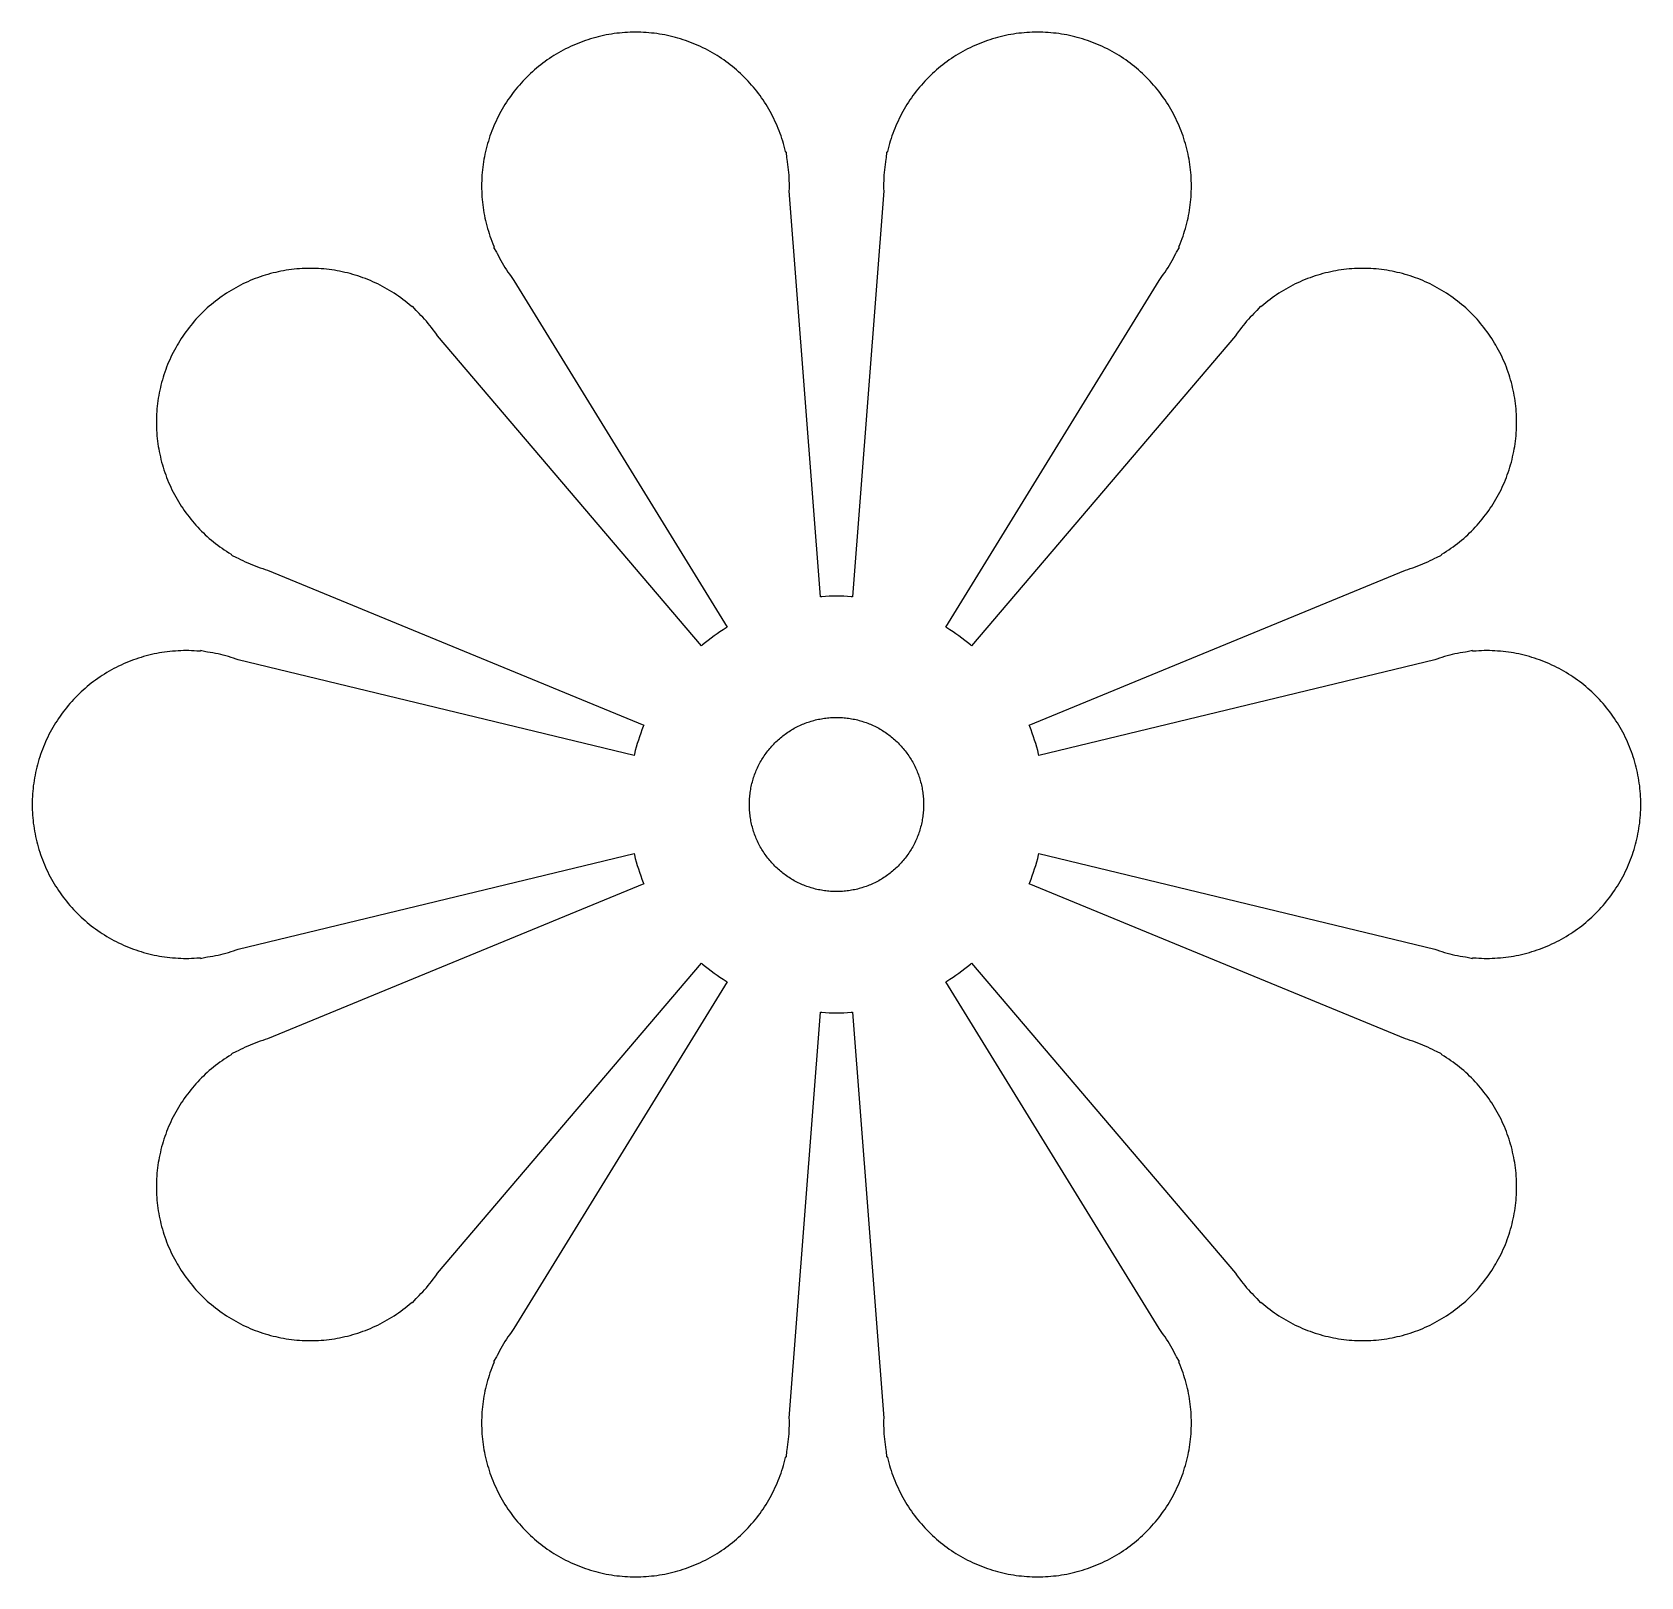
# Model space of a CAD drawing. Header units: metres. Extents: x -27.7 to 27.7, y -26.6 to 26.6.
import ezdxf

# ---------------------------------------------------------------- set-up
doc = ezdxf.new("R2010")
doc.units = ezdxf.units.M

msp = doc.modelspace()

# ---------------------------------------------------------------- linework, layer by layer
for p, q in [((-7.19936, 26.5964), (-7.29169, 26.5907)), ((-7.10693, 26.6004), (-7.19936, 26.5964)), ((-7.01447, 26.6028), (-7.10693, 26.6004)), ((-6.92197, 26.6037), (-7.01447, 26.6028)), ((-6.82947, 26.6028), (-6.92197, 26.6037)), ((-6.737, 26.6004), (-6.82947, 26.6028)), ((-6.64459, 26.5964), (-6.737, 26.6004)), ((-6.55226, 26.5907), (-6.64459, 26.5964)), ((6.64459, 26.5964), (6.55226, 26.5907)), ((6.737, 26.6004), (6.64459, 26.5964)), ((6.82947, 26.6028), (6.737, 26.6004)), ((6.92197, 26.6037), (6.82947, 26.6028)), ((7.01447, 26.6028), (6.92197, 26.6037)), ((7.10693, 26.6004), (7.01447, 26.6028)), ((7.19936, 26.5964), (7.10693, 26.6004)), ((7.29169, 26.5907), (7.19936, 26.5964)), ((-9.24535, 26.0673), (-9.32812, 26.026)), ((-9.16185, 26.1071), (-9.24535, 26.0673)), ((-9.07768, 26.1454), (-9.16185, 26.1071)), ((-8.99284, 26.1823), (-9.07768, 26.1454)), ((-8.90739, 26.2177), (-8.99284, 26.1823)), ((-8.82132, 26.2516), (-8.90739, 26.2177)), ((-8.73468, 26.284), (-8.82132, 26.2516)), ((-8.64749, 26.3149), (-8.73468, 26.284)), ((-8.55977, 26.3443), (-8.64749, 26.3149)), ((-8.47154, 26.3721), (-8.55977, 26.3443)), ((-8.38286, 26.3983), (-8.47154, 26.3721)), ((-8.29372, 26.4231), (-8.38286, 26.3983)), ((-8.20416, 26.4462), (-8.29372, 26.4231)), ((-8.11421, 26.4678), (-8.20416, 26.4462)), ((-8.02391, 26.4878), (-8.11421, 26.4678)), ((-7.93326, 26.5063), (-8.02391, 26.4878)), ((-7.84232, 26.5231), (-7.93326, 26.5063)), ((-7.75107, 26.5384), (-7.84232, 26.5231)), ((-7.65959, 26.5521), (-7.75107, 26.5384)), ((-7.56789, 26.5641), (-7.65959, 26.5521)), ((-7.47597, 26.5746), (-7.56789, 26.5641)), ((-7.3839, 26.5835), (-7.47597, 26.5746)), ((-7.29169, 26.5907), (-7.3839, 26.5835)), ((-6.46005, 26.5835), (-6.55226, 26.5907)), ((-6.36797, 26.5746), (-6.46005, 26.5835)), ((-6.27606, 26.5641), (-6.36797, 26.5746)), ((-6.18436, 26.5521), (-6.27606, 26.5641)), ((-6.09286, 26.5384), (-6.18436, 26.5521)), ((-6.00163, 26.5231), (-6.09286, 26.5384)), ((-5.91069, 26.5063), (-6.00163, 26.5231)), ((-5.82004, 26.4878), (-5.91069, 26.5063)), ((-5.72974, 26.4678), (-5.82004, 26.4878)), ((-5.63979, 26.4462), (-5.72974, 26.4678)), ((-5.55023, 26.4231), (-5.63979, 26.4462)), ((-5.46109, 26.3983), (-5.55023, 26.4231)), ((-5.37241, 26.3721), (-5.46109, 26.3983)), ((-5.28418, 26.3443), (-5.37241, 26.3721)), ((-5.19646, 26.3149), (-5.28418, 26.3443)), ((-5.10927, 26.284), (-5.19646, 26.3149)), ((-5.02263, 26.2516), (-5.10927, 26.284)), ((-4.93655, 26.2177), (-5.02263, 26.2516)), ((-4.8511, 26.1823), (-4.93655, 26.2177)), ((-4.76627, 26.1454), (-4.8511, 26.1823)), ((-4.6821, 26.1071), (-4.76627, 26.1454)), ((-4.5986, 26.0673), (-4.6821, 26.1071)), ((-4.51582, 26.026), (-4.5986, 26.0673)), ((4.5986, 26.0673), (4.51582, 26.026)), ((4.6821, 26.1071), (4.5986, 26.0673)), ((4.76627, 26.1454), (4.6821, 26.1071)), ((4.8511, 26.1823), (4.76627, 26.1454)), ((4.93655, 26.2177), (4.8511, 26.1823)), ((5.02263, 26.2516), (4.93655, 26.2177)), ((5.10927, 26.284), (5.02263, 26.2516)), ((5.19646, 26.3149), (5.10927, 26.284)), ((5.28418, 26.3443), (5.19646, 26.3149)), ((5.37241, 26.3721), (5.28418, 26.3443)), ((5.46109, 26.3983), (5.37241, 26.3721)), ((5.55023, 26.4231), (5.46109, 26.3983)), ((5.63979, 26.4462), (5.55023, 26.4231)), ((5.72974, 26.4678), (5.63979, 26.4462)), ((5.82004, 26.4878), (5.72974, 26.4678)), ((5.91069, 26.5063), (5.82004, 26.4878)), ((6.00163, 26.5231), (5.91069, 26.5063)), ((6.09286, 26.5384), (6.00163, 26.5231)), ((6.18436, 26.5521), (6.09286, 26.5384)), ((6.27606, 26.5641), (6.18436, 26.5521)), ((6.36797, 26.5746), (6.27606, 26.5641)), ((6.46005, 26.5835), (6.36797, 26.5746)), ((6.55226, 26.5907), (6.46005, 26.5835)), ((7.3839, 26.5835), (7.29169, 26.5907)), ((7.47597, 26.5746), (7.3839, 26.5835)), ((7.56789, 26.5641), (7.47597, 26.5746)), ((7.65959, 26.5521), (7.56789, 26.5641)), ((7.75107, 26.5384), (7.65959, 26.5521)), ((7.84232, 26.5231), (7.75107, 26.5384)), ((7.93326, 26.5063), (7.84232, 26.5231)), ((8.02391, 26.4878), (7.93326, 26.5063)), ((8.11421, 26.4678), (8.02391, 26.4878)), ((8.20416, 26.4462), (8.11421, 26.4678)), ((8.29372, 26.4231), (8.20416, 26.4462)), ((8.38286, 26.3983), (8.29372, 26.4231)), ((8.47154, 26.3721), (8.38286, 26.3983)), ((8.55977, 26.3443), (8.47154, 26.3721)), ((8.64749, 26.3149), (8.55977, 26.3443)), ((8.73468, 26.284), (8.64749, 26.3149)), ((8.82132, 26.2516), (8.73468, 26.284)), ((8.90739, 26.2177), (8.82132, 26.2516)), ((8.99284, 26.1823), (8.90739, 26.2177)), ((9.07768, 26.1454), (8.99284, 26.1823)), ((9.16185, 26.1071), (9.07768, 26.1454)), ((9.24535, 26.0673), (9.16185, 26.1071)), ((9.32812, 26.026), (9.24535, 26.0673)), ((-10.1116, 25.5364), (-10.185, 25.4801)), ((-10.0372, 25.5914), (-10.1116, 25.5364)), ((-9.96193, 25.6452), (-10.0372, 25.5914)), ((-9.8857, 25.6976), (-9.96193, 25.6452)), ((-9.80856, 25.7486), (-9.8857, 25.6976)), ((-9.73055, 25.7983), (-9.80856, 25.7486)), ((-9.65167, 25.8466), (-9.73055, 25.7983)), ((-9.57198, 25.8936), (-9.65167, 25.8466)), ((-9.49147, 25.9391), (-9.57198, 25.8936)), ((-9.41017, 25.9833), (-9.49147, 25.9391)), ((-9.32812, 26.026), (-9.41017, 25.9833)), ((-4.43378, 25.9833), (-4.51582, 26.026)), ((-4.35248, 25.9391), (-4.43378, 25.9833)), ((-4.27197, 25.8936), (-4.35248, 25.9391)), ((-4.19228, 25.8466), (-4.27197, 25.8936)), ((-4.1134, 25.7983), (-4.19228, 25.8466)), ((-4.03539, 25.7486), (-4.1134, 25.7983)), ((-3.95825, 25.6976), (-4.03539, 25.7486)), ((-3.88202, 25.6452), (-3.95825, 25.6976)), ((-3.80672, 25.5914), (-3.88202, 25.6452)), ((-3.73236, 25.5364), (-3.80672, 25.5914)), ((-3.65897, 25.4801), (-3.73236, 25.5364)), ((3.73236, 25.5364), (3.65897, 25.4801)), ((3.80672, 25.5914), (3.73236, 25.5364)), ((3.88202, 25.6452), (3.80672, 25.5914)), ((3.95825, 25.6976), (3.88202, 25.6452)), ((4.03539, 25.7486), (3.95825, 25.6976)), ((4.1134, 25.7983), (4.03539, 25.7486)), ((4.19228, 25.8466), (4.1134, 25.7983)), ((4.27197, 25.8936), (4.19228, 25.8466)), ((4.35248, 25.9391), (4.27197, 25.8936)), ((4.43378, 25.9833), (4.35248, 25.9391)), ((4.51582, 26.026), (4.43378, 25.9833)), ((9.41017, 25.9833), (9.32812, 26.026)), ((9.49147, 25.9391), (9.41017, 25.9833)), ((9.57198, 25.8936), (9.49147, 25.9391)), ((9.65167, 25.8466), (9.57198, 25.8936)), ((9.73055, 25.7983), (9.65167, 25.8466)), ((9.80856, 25.7486), (9.73055, 25.7983)), ((9.8857, 25.6976), (9.80856, 25.7486)), ((9.96193, 25.6452), (9.8857, 25.6976)), ((10.0372, 25.5914), (9.96193, 25.6452)), ((10.1116, 25.5364), (10.0372, 25.5914)), ((10.185, 25.4801), (10.1116, 25.5364)), ((-10.7345, 24.9854), (-10.7981, 24.9182)), ((-10.6696, 25.0513), (-10.7345, 24.9854)), ((-10.6037, 25.1162), (-10.6696, 25.0513)), ((-10.5366, 25.1798), (-10.6037, 25.1162)), ((-10.4684, 25.2423), (-10.5366, 25.1798)), ((-10.3991, 25.3036), (-10.4684, 25.2423)), ((-10.3288, 25.3637), (-10.3991, 25.3036)), ((-10.2574, 25.4225), (-10.3288, 25.3637)), ((-10.185, 25.4801), (-10.2574, 25.4225)), ((-3.58658, 25.4225), (-3.65897, 25.4801)), ((-3.5152, 25.3637), (-3.58658, 25.4225)), ((-3.44485, 25.3036), (-3.5152, 25.3637)), ((-3.37558, 25.2423), (-3.44485, 25.3036)), ((-3.30739, 25.1798), (-3.37558, 25.2423)), ((-3.24028, 25.1162), (-3.30739, 25.1798)), ((-3.1743, 25.0513), (-3.24028, 25.1162)), ((-3.10947, 24.9854), (-3.1743, 25.0513)), ((-3.04579, 24.9182), (-3.10947, 24.9854)), ((3.10947, 24.9854), (3.04579, 24.9182)), ((3.1743, 25.0513), (3.10947, 24.9854)), ((3.24028, 25.1162), (3.1743, 25.0513)), ((3.30739, 25.1798), (3.24028, 25.1162)), ((3.37558, 25.2423), (3.30739, 25.1798)), ((3.44485, 25.3036), (3.37558, 25.2423)), ((3.5152, 25.3637), (3.44485, 25.3036)), ((3.58658, 25.4225), (3.5152, 25.3637)), ((3.65897, 25.4801), (3.58658, 25.4225)), ((10.2574, 25.4225), (10.185, 25.4801)), ((10.3288, 25.3637), (10.2574, 25.4225)), ((10.3991, 25.3036), (10.3288, 25.3637)), ((10.4684, 25.2423), (10.3991, 25.3036)), ((10.5366, 25.1798), (10.4684, 25.2423)), ((10.6037, 25.1162), (10.5366, 25.1798)), ((10.6696, 25.0513), (10.6037, 25.1162)), ((10.7345, 24.9854), (10.6696, 25.0513)), ((10.7981, 24.9182), (10.7345, 24.9854)), ((-11.2098, 24.4189), (-11.2635, 24.3436)), ((-11.1547, 24.4933), (-11.2098, 24.4189)), ((-11.0984, 24.5667), (-11.1547, 24.4933)), ((-11.0408, 24.6391), (-11.0984, 24.5667)), ((-10.982, 24.7104), (-11.0408, 24.6391)), ((-10.9219, 24.7808), (-10.982, 24.7104)), ((-10.8606, 24.8501), (-10.9219, 24.7808)), ((-10.7981, 24.9182), (-10.8606, 24.8501)), ((-2.98331, 24.8501), (-3.04579, 24.9182)), ((-2.92201, 24.7808), (-2.98331, 24.8501)), ((-2.86194, 24.7104), (-2.92201, 24.7808)), ((-2.8031, 24.6391), (-2.86194, 24.7104)), ((-2.74551, 24.5667), (-2.8031, 24.6391)), ((-2.68921, 24.4933), (-2.74551, 24.5667)), ((-2.63419, 24.4189), (-2.68921, 24.4933)), ((-2.58046, 24.3436), (-2.63419, 24.4189)), ((2.63419, 24.4189), (2.58046, 24.3436)), ((2.68921, 24.4933), (2.63419, 24.4189)), ((2.74551, 24.5667), (2.68921, 24.4933)), ((2.8031, 24.6391), (2.74551, 24.5667)), ((2.86194, 24.7104), (2.8031, 24.6391)), ((2.92201, 24.7808), (2.86194, 24.7104)), ((2.98331, 24.8501), (2.92201, 24.7808)), ((3.04579, 24.9182), (2.98331, 24.8501)), ((10.8606, 24.8501), (10.7981, 24.9182)), ((10.9219, 24.7808), (10.8606, 24.8501)), ((10.982, 24.7104), (10.9219, 24.7808)), ((11.0408, 24.6391), (10.982, 24.7104)), ((11.0984, 24.5667), (11.0408, 24.6391)), ((11.1547, 24.4933), (11.0984, 24.5667)), ((11.2098, 24.4189), (11.1547, 24.4933)), ((11.2635, 24.3436), (11.2098, 24.4189)), ((-11.5575, 23.8732), (-11.6016, 23.7919)), ((-11.5119, 23.9537), (-11.5575, 23.8732)), ((-11.465, 24.0334), (-11.5119, 23.9537)), ((-11.4166, 24.1122), (-11.465, 24.0334)), ((-11.3669, 24.1902), (-11.4166, 24.1122)), ((-11.3159, 24.2674), (-11.3669, 24.1902)), ((-11.2635, 24.3436), (-11.3159, 24.2674)), ((-2.52808, 24.2674), (-2.58046, 24.3436)), ((-2.47702, 24.1902), (-2.52808, 24.2674)), ((-2.42732, 24.1122), (-2.47702, 24.1902)), ((-2.37898, 24.0334), (-2.42732, 24.1122)), ((-2.33203, 23.9537), (-2.37898, 24.0334)), ((-2.28648, 23.8732), (-2.33203, 23.9537)), ((-2.24236, 23.7919), (-2.28648, 23.8732)), ((2.28648, 23.8732), (2.24236, 23.7919)), ((2.33203, 23.9537), (2.28648, 23.8732)), ((2.37898, 24.0334), (2.33203, 23.9537)), ((2.42732, 24.1122), (2.37898, 24.0334)), ((2.47702, 24.1902), (2.42732, 24.1122)), ((2.52808, 24.2674), (2.47702, 24.1902)), ((2.58046, 24.3436), (2.52808, 24.2674)), ((11.3159, 24.2674), (11.2635, 24.3436)), ((11.3669, 24.1902), (11.3159, 24.2674)), ((11.4166, 24.1122), (11.3669, 24.1902)), ((11.465, 24.0334), (11.4166, 24.1122)), ((11.5119, 23.9537), (11.465, 24.0334)), ((11.5575, 23.8732), (11.5119, 23.9537)), ((11.6016, 23.7919), (11.5575, 23.8732)), ((-11.836, 23.2891), (-11.8699, 23.203)), ((-11.8006, 23.3745), (-11.836, 23.2891)), ((-11.7638, 23.4594), (-11.8006, 23.3745)), ((-11.7254, 23.5435), (-11.7638, 23.4594)), ((-11.6856, 23.627), (-11.7254, 23.5435)), ((-11.6443, 23.7098), (-11.6856, 23.627)), ((-11.6016, 23.7919), (-11.6443, 23.7098)), ((-2.19965, 23.7098), (-2.24236, 23.7919)), ((-2.15837, 23.627), (-2.19965, 23.7098)), ((-2.11855, 23.5435), (-2.15837, 23.627)), ((-2.08018, 23.4594), (-2.11855, 23.5435)), ((-2.0433, 23.3745), (-2.08018, 23.4594)), ((-2.0079, 23.2891), (-2.0433, 23.3745)), ((-1.974, 23.203), (-2.0079, 23.2891)), ((2.0079, 23.2891), (1.974, 23.203)), ((2.0433, 23.3745), (2.0079, 23.2891)), ((2.08018, 23.4594), (2.0433, 23.3745)), ((2.11855, 23.5435), (2.08018, 23.4594)), ((2.15837, 23.627), (2.11855, 23.5435)), ((2.19965, 23.7098), (2.15837, 23.627)), ((2.24236, 23.7919), (2.19965, 23.7098)), ((11.6443, 23.7098), (11.6016, 23.7919)), ((11.6856, 23.627), (11.6443, 23.7098)), ((11.7254, 23.5435), (11.6856, 23.627)), ((11.7638, 23.4594), (11.7254, 23.5435)), ((11.8006, 23.3745), (11.7638, 23.4594)), ((11.836, 23.2891), (11.8006, 23.3745)), ((11.8699, 23.203), (11.836, 23.2891)), ((-12.0167, 22.7645), (-12.0414, 22.6754)), ((-11.9904, 22.8532), (-12.0167, 22.7645)), ((-11.9626, 22.9415), (-11.9904, 22.8532)), ((-11.9332, 23.0292), (-11.9626, 22.9415)), ((-11.9023, 23.1164), (-11.9332, 23.0292)), ((-11.8699, 23.203), (-11.9023, 23.1164)), ((-1.9416, 23.1164), (-1.974, 23.203)), ((-1.91072, 23.0292), (-1.9416, 23.1164)), ((-1.88138, 22.9415), (-1.91072, 23.0292)), ((-1.85356, 22.8532), (-1.88138, 22.9415)), ((-1.82729, 22.7645), (-1.85356, 22.8532)), ((-1.80257, 22.6754), (-1.82729, 22.7645)), ((1.82729, 22.7645), (1.80257, 22.6754)), ((1.85356, 22.8532), (1.82729, 22.7645)), ((1.88138, 22.9415), (1.85356, 22.8532)), ((1.91072, 23.0292), (1.88138, 22.9415)), ((1.9416, 23.1164), (1.91072, 23.0292)), ((1.974, 23.203), (1.9416, 23.1164)), ((11.9023, 23.1164), (11.8699, 23.203)), ((11.9332, 23.0292), (11.9023, 23.1164)), ((11.9626, 22.9415), (11.9332, 23.0292)), ((11.9904, 22.8532), (11.9626, 22.9415)), ((12.0167, 22.7645), (11.9904, 22.8532)), ((12.0414, 22.6754), (12.0167, 22.7645)), ((-12.1414, 22.224), (-12.1567, 22.1328)), ((-12.1246, 22.3149), (-12.1414, 22.224)), ((-12.1062, 22.4056), (-12.1246, 22.3149)), ((-12.0861, 22.4959), (-12.1062, 22.4056)), ((-12.0645, 22.5858), (-12.0861, 22.4959)), ((-12.0414, 22.6754), (-12.0645, 22.5858)), ((-1.7794, 22.5858), (-1.80257, 22.6754)), ((-1.75781, 22.4959), (-1.7794, 22.5858)), ((-1.74953, 22.4585), (-1.75781, 22.4959)), ((-1.72687, 22.4659), (-1.74953, 22.4585)), ((-1.71237, 22.2773), (-1.72687, 22.4659)), ((-1.7025, 22.224), (-1.71237, 22.2773)), ((-1.68723, 22.1328), (-1.7025, 22.224)), ((1.7025, 22.224), (1.68723, 22.1328)), ((1.71237, 22.2773), (1.7025, 22.224)), ((1.72687, 22.4659), (1.71237, 22.2773)), ((1.74953, 22.4585), (1.72687, 22.4659)), ((1.75781, 22.4959), (1.74953, 22.4585)), ((1.7794, 22.5858), (1.75781, 22.4959)), ((1.80257, 22.6754), (1.7794, 22.5858)), ((12.0645, 22.5858), (12.0414, 22.6754)), ((12.0861, 22.4959), (12.0645, 22.5858)), ((12.1062, 22.4056), (12.0861, 22.4959)), ((12.1246, 22.3149), (12.1062, 22.4056)), ((12.1414, 22.224), (12.1246, 22.3149)), ((12.1567, 22.1328), (12.1414, 22.224)), ((-12.2091, 21.6734), (-12.2147, 21.581)), ((-12.2018, 21.7656), (-12.2091, 21.6734)), ((-12.1929, 21.8577), (-12.2018, 21.7656)), ((-12.1825, 21.9496), (-12.1929, 21.8577)), ((-12.1704, 22.0413), (-12.1825, 21.9496)), ((-12.1567, 22.1328), (-12.1704, 22.0413)), ((-1.67355, 22.0413), (-1.68723, 22.1328)), ((-1.66148, 21.9496), (-1.67355, 22.0413)), ((-1.651, 21.8577), (-1.66148, 21.9496)), ((-1.64214, 21.7656), (-1.651, 21.8577)), ((-1.63489, 21.6734), (-1.64214, 21.7656)), ((-1.62924, 21.581), (-1.63489, 21.6734)), ((1.63489, 21.6734), (1.62924, 21.581)), ((1.64214, 21.7656), (1.63489, 21.6734)), ((1.651, 21.8577), (1.64214, 21.7656)), ((1.66148, 21.9496), (1.651, 21.8577)), ((1.67355, 22.0413), (1.66148, 21.9496)), ((1.68723, 22.1328), (1.67355, 22.0413)), ((12.1704, 22.0413), (12.1567, 22.1328)), ((12.1825, 21.9496), (12.1704, 22.0413)), ((12.1929, 21.8577), (12.1825, 21.9496)), ((12.2018, 21.7656), (12.1929, 21.8577)), ((12.2091, 21.6734), (12.2018, 21.7656)), ((12.2147, 21.581), (12.2091, 21.6734)), ((-12.2212, 21.3961), (-12.222, 21.3037)), ((-12.222, 21.3037), (-12.2212, 21.2112)), ((-12.2188, 21.4886), (-12.2212, 21.3961)), ((-12.2212, 21.2112), (-12.2188, 21.1187)), ((-12.2147, 21.581), (-12.2188, 21.4886)), ((-12.2188, 21.1187), (-12.2147, 21.0263)), ((-1.6252, 21.4886), (-1.62924, 21.581)), ((-1.62279, 21.3961), (-1.6252, 21.4886)), ((-1.62473, 21.137), (-1.62279, 21.2112)), ((-0.549866, 7.15363), (-1.62473, 21.137)), ((-1.62198, 21.3037), (-1.62279, 21.3961)), ((-1.62279, 21.2112), (-1.62198, 21.3037)), ((1.62473, 21.137), (0.549866, 7.15363)), ((1.62279, 21.3961), (1.62198, 21.3037)), ((1.62198, 21.3037), (1.62279, 21.2112)), ((1.6252, 21.4886), (1.62279, 21.3961)), ((1.62279, 21.2112), (1.62473, 21.137)), ((1.62924, 21.581), (1.6252, 21.4886)), ((12.2188, 21.4886), (12.2147, 21.581)), ((12.2147, 21.0263), (12.2188, 21.1187)), ((12.2212, 21.3961), (12.2188, 21.4886)), ((12.2188, 21.1187), (12.2212, 21.2112)), ((12.222, 21.3037), (12.2212, 21.3961)), ((12.2212, 21.2112), (12.222, 21.3037)), ((-12.2147, 21.0263), (-12.2091, 20.9339)), ((-12.2091, 20.9339), (-12.2018, 20.8417)), ((-12.2018, 20.8417), (-12.1929, 20.7497)), ((-12.1929, 20.7497), (-12.1825, 20.6577)), ((-12.1825, 20.6577), (-12.1704, 20.566)), ((-12.1704, 20.566), (-12.1567, 20.4745)), ((12.1567, 20.4745), (12.1704, 20.566)), ((12.1704, 20.566), (12.1825, 20.6577)), ((12.1825, 20.6577), (12.1929, 20.7497)), ((12.1929, 20.7497), (12.2018, 20.8417)), ((12.2018, 20.8417), (12.2091, 20.9339)), ((12.2091, 20.9339), (12.2147, 21.0263)), ((-12.1567, 20.4745), (-12.1414, 20.3833)), ((-12.1414, 20.3833), (-12.1246, 20.2924)), ((-12.1246, 20.2924), (-12.1062, 20.2017)), ((-12.1062, 20.2017), (-12.0861, 20.1114)), ((-12.0861, 20.1114), (-12.0645, 20.0215)), ((-12.0645, 20.0215), (-12.0414, 19.9319)), ((12.0414, 19.9319), (12.0645, 20.0215)), ((12.0645, 20.0215), (12.0861, 20.1114)), ((12.0861, 20.1114), (12.1062, 20.2017)), ((12.1062, 20.2017), (12.1246, 20.2924)), ((12.1246, 20.2924), (12.1414, 20.3833)), ((12.1414, 20.3833), (12.1567, 20.4745)), ((-12.0414, 19.9319), (-12.0167, 19.8428)), ((-12.0167, 19.8428), (-11.9904, 19.7541)), ((-11.9904, 19.7541), (-11.9626, 19.6659)), ((-11.9626, 19.6659), (-11.9332, 19.5781)), ((-11.9332, 19.5781), (-11.9023, 19.491)), ((-11.9023, 19.491), (-11.8699, 19.4043)), ((-11.8699, 19.4043), (-11.836, 19.3182)), ((11.836, 19.3182), (11.8699, 19.4043)), ((11.8699, 19.4043), (11.9023, 19.491)), ((11.9023, 19.491), (11.9332, 19.5781)), ((11.9332, 19.5781), (11.9626, 19.6659)), ((11.9626, 19.6659), (11.9904, 19.7541)), ((11.9904, 19.7541), (12.0167, 19.8428)), ((12.0167, 19.8428), (12.0414, 19.9319)), ((-11.836, 19.3182), (-11.8006, 19.2328)), ((-11.7854, 19.1977), (-11.808, 19.1903)), ((-11.808, 19.1903), (-11.709, 19.0293)), ((-11.8006, 19.2328), (-11.7854, 19.1977)), ((-11.709, 19.0293), (-11.6856, 18.9803)), ((-11.6856, 18.9803), (-11.6443, 18.8975)), ((-11.6443, 18.8975), (-11.6016, 18.8155)), ((11.6016, 18.8155), (11.6443, 18.8975)), ((11.6443, 18.8975), (11.6856, 18.9803)), ((11.6856, 18.9803), (11.709, 19.0293)), ((11.709, 19.0293), (11.808, 19.1903)), ((11.7854, 19.1977), (11.8006, 19.2328)), ((11.808, 19.1903), (11.7854, 19.1977)), ((11.8006, 19.2328), (11.836, 19.3182)), ((-19.4937, 18.2858), (-19.5829, 18.2611)), ((-19.4042, 18.3089), (-19.4937, 18.2858)), ((-19.3142, 18.3305), (-19.4042, 18.3089)), ((-19.2239, 18.3506), (-19.3142, 18.3305)), ((-19.1333, 18.369), (-19.2239, 18.3506)), ((-19.0423, 18.3859), (-19.1333, 18.369)), ((-18.9511, 18.4011), (-19.0423, 18.3859)), ((-18.8596, 18.4148), (-18.9511, 18.4011)), ((-18.7679, 18.4269), (-18.8596, 18.4148)), ((-18.676, 18.4373), (-18.7679, 18.4269)), ((-18.5839, 18.4462), (-18.676, 18.4373)), ((-18.4917, 18.4535), (-18.5839, 18.4462)), ((-18.3994, 18.4591), (-18.4917, 18.4535)), ((-18.3069, 18.4632), (-18.3994, 18.4591)), ((-18.2145, 18.4656), (-18.3069, 18.4632)), ((-18.122, 18.4664), (-18.2145, 18.4656)), ((-18.0295, 18.4656), (-18.122, 18.4664)), ((-17.937, 18.4632), (-18.0295, 18.4656)), ((-17.8446, 18.4591), (-17.937, 18.4632)), ((-17.7523, 18.4535), (-17.8446, 18.4591)), ((-17.66, 18.4462), (-17.7523, 18.4535)), ((-17.568, 18.4373), (-17.66, 18.4462)), ((-17.4761, 18.4269), (-17.568, 18.4373)), ((-17.3844, 18.4148), (-17.4761, 18.4269)), ((-17.2929, 18.4011), (-17.3844, 18.4148)), ((-17.2016, 18.3859), (-17.2929, 18.4011)), ((-17.1107, 18.369), (-17.2016, 18.3859)), ((-17.02, 18.3506), (-17.1107, 18.369)), ((-16.9297, 18.3305), (-17.02, 18.3506)), ((-16.8398, 18.3089), (-16.9297, 18.3305)), ((-16.7502, 18.2858), (-16.8398, 18.3089)), ((-16.6611, 18.2611), (-16.7502, 18.2858)), ((-11.6016, 18.8155), (-11.5575, 18.7342)), ((-11.5575, 18.7342), (-11.5119, 18.6537)), ((-11.5119, 18.6537), (-11.465, 18.574)), ((-11.465, 18.574), (-11.4166, 18.4951)), ((-11.4166, 18.4951), (-11.3669, 18.4171)), ((-11.3669, 18.4171), (-11.3159, 18.3399)), ((-11.3159, 18.3399), (-11.2635, 18.2637)), ((11.2635, 18.2637), (11.3159, 18.3399)), ((11.3159, 18.3399), (11.3669, 18.4171)), ((11.3669, 18.4171), (11.4166, 18.4951)), ((11.4166, 18.4951), (11.465, 18.574)), ((11.465, 18.574), (11.5119, 18.6537)), ((11.5119, 18.6537), (11.5575, 18.7342)), ((11.5575, 18.7342), (11.6016, 18.8155)), ((16.7502, 18.2858), (16.6611, 18.2611)), ((16.8398, 18.3089), (16.7502, 18.2858)), ((16.9297, 18.3305), (16.8398, 18.3089)), ((17.02, 18.3506), (16.9297, 18.3305)), ((17.1107, 18.369), (17.02, 18.3506)), ((17.2016, 18.3859), (17.1107, 18.369)), ((17.2929, 18.4011), (17.2016, 18.3859)), ((17.3844, 18.4148), (17.2929, 18.4011)), ((17.4761, 18.4269), (17.3844, 18.4148)), ((17.568, 18.4373), (17.4761, 18.4269)), ((17.66, 18.4462), (17.568, 18.4373)), ((17.7523, 18.4535), (17.66, 18.4462)), ((17.8446, 18.4591), (17.7523, 18.4535)), ((17.937, 18.4632), (17.8446, 18.4591)), ((18.0295, 18.4656), (17.937, 18.4632)), ((18.122, 18.4664), (18.0295, 18.4656)), ((18.2145, 18.4656), (18.122, 18.4664)), ((18.3069, 18.4632), (18.2145, 18.4656)), ((18.3994, 18.4591), (18.3069, 18.4632)), ((18.4917, 18.4535), (18.3994, 18.4591)), ((18.5839, 18.4462), (18.4917, 18.4535)), ((18.676, 18.4373), (18.5839, 18.4462)), ((18.7679, 18.4269), (18.676, 18.4373)), ((18.8596, 18.4148), (18.7679, 18.4269)), ((18.9511, 18.4011), (18.8596, 18.4148)), ((19.0423, 18.3859), (18.9511, 18.4011)), ((19.1333, 18.369), (19.0423, 18.3859)), ((19.2239, 18.3506), (19.1333, 18.369)), ((19.3142, 18.3305), (19.2239, 18.3506)), ((19.4042, 18.3089), (19.3142, 18.3305)), ((19.4937, 18.2858), (19.4042, 18.3089)), ((19.5829, 18.2611), (19.4937, 18.2858)), ((-20.772, 17.7563), (-20.8517, 17.7094)), ((-20.6915, 17.8019), (-20.772, 17.7563)), ((-20.6102, 17.846), (-20.6915, 17.8019)), ((-20.5281, 17.8887), (-20.6102, 17.846)), ((-20.4453, 17.93), (-20.5281, 17.8887)), ((-20.3618, 17.9698), (-20.4453, 17.93)), ((-20.2777, 18.0082), (-20.3618, 17.9698)), ((-20.1928, 18.0451), (-20.2777, 18.0082)), ((-20.1074, 18.0805), (-20.1928, 18.0451)), ((-20.0213, 18.1144), (-20.1074, 18.0805)), ((-19.9347, 18.1468), (-20.0213, 18.1144)), ((-19.8475, 18.1776), (-19.9347, 18.1468)), ((-19.7598, 18.207), (-19.8475, 18.1776)), ((-19.6715, 18.2348), (-19.7598, 18.207)), ((-19.5829, 18.2611), (-19.6715, 18.2348)), ((-16.5724, 18.2348), (-16.6611, 18.2611)), ((-16.4842, 18.207), (-16.5724, 18.2348)), ((-16.3965, 18.1776), (-16.4842, 18.207)), ((-16.3093, 18.1468), (-16.3965, 18.1776)), ((-16.2226, 18.1144), (-16.3093, 18.1468)), ((-16.1366, 18.0805), (-16.2226, 18.1144)), ((-16.0511, 18.0451), (-16.1366, 18.0805)), ((-15.9663, 18.0082), (-16.0511, 18.0451)), ((-15.8821, 17.9698), (-15.9663, 18.0082)), ((-15.7986, 17.93), (-15.8821, 17.9698)), ((-15.7158, 17.8887), (-15.7986, 17.93)), ((-15.6338, 17.846), (-15.7158, 17.8887)), ((-15.5525, 17.8019), (-15.6338, 17.846)), ((-15.472, 17.7563), (-15.5525, 17.8019)), ((-15.3923, 17.7094), (-15.472, 17.7563)), ((-11.2635, 18.2637), (-11.2098, 18.1884)), ((-11.2098, 18.1884), (-11.1547, 18.114)), ((-11.1547, 18.114), (-11.1095, 18.0551)), ((-11.1095, 18.0551), (-3.75993, 6.11061)), ((3.75993, 6.11061), (11.1095, 18.0551)), ((11.1095, 18.0551), (11.1547, 18.114)), ((11.1547, 18.114), (11.2098, 18.1884)), ((11.2098, 18.1884), (11.2635, 18.2637)), ((15.472, 17.7563), (15.3923, 17.7094)), ((15.5525, 17.8019), (15.472, 17.7563)), ((15.6338, 17.846), (15.5525, 17.8019)), ((15.7158, 17.8887), (15.6338, 17.846)), ((15.7986, 17.93), (15.7158, 17.8887)), ((15.8821, 17.9698), (15.7986, 17.93)), ((15.9663, 18.0082), (15.8821, 17.9698)), ((16.0511, 18.0451), (15.9663, 18.0082)), ((16.1366, 18.0805), (16.0511, 18.0451)), ((16.2226, 18.1144), (16.1366, 18.0805)), ((16.3093, 18.1468), (16.2226, 18.1144)), ((16.3965, 18.1776), (16.3093, 18.1468)), ((16.4842, 18.207), (16.3965, 18.1776)), ((16.5724, 18.2348), (16.4842, 18.207)), ((16.6611, 18.2611), (16.5724, 18.2348)), ((19.6715, 18.2348), (19.5829, 18.2611)), ((19.7598, 18.207), (19.6715, 18.2348)), ((19.8475, 18.1776), (19.7598, 18.207)), ((19.9347, 18.1468), (19.8475, 18.1776)), ((20.0213, 18.1144), (19.9347, 18.1468)), ((20.1074, 18.0805), (20.0213, 18.1144)), ((20.1928, 18.0451), (20.1074, 18.0805)), ((20.2777, 18.0082), (20.1928, 18.0451)), ((20.3618, 17.9698), (20.2777, 18.0082)), ((20.4453, 17.93), (20.3618, 17.9698)), ((20.5281, 17.8887), (20.4453, 17.93)), ((20.6102, 17.846), (20.5281, 17.8887)), ((20.6915, 17.8019), (20.6102, 17.846)), ((20.772, 17.7563), (20.6915, 17.8019)), ((20.8517, 17.7094), (20.772, 17.7563)), ((-21.5287, 17.2264), (-21.5991, 17.1663)), ((-21.4574, 17.2853), (-21.5287, 17.2264)), ((-21.385, 17.3428), (-21.4574, 17.2853)), ((-21.3116, 17.3992), (-21.385, 17.3428)), ((-21.2372, 17.4542), (-21.3116, 17.3992)), ((-21.1619, 17.5079), (-21.2372, 17.4542)), ((-21.0857, 17.5603), (-21.1619, 17.5079)), ((-21.0086, 17.6113), (-21.0857, 17.5603)), ((-20.9305, 17.661), (-21.0086, 17.6113)), ((-20.8517, 17.7094), (-20.9305, 17.661)), ((-15.3134, 17.661), (-15.3923, 17.7094)), ((-15.2354, 17.6113), (-15.3134, 17.661)), ((-15.1582, 17.5603), (-15.2354, 17.6113)), ((-15.082, 17.5079), (-15.1582, 17.5603)), ((-15.0067, 17.4542), (-15.082, 17.5079)), ((-14.9324, 17.3992), (-15.0067, 17.4542)), ((-14.859, 17.3428), (-14.9324, 17.3992)), ((-14.7866, 17.2853), (-14.859, 17.3428)), ((-14.7152, 17.2264), (-14.7866, 17.2853)), ((-14.6449, 17.1663), (-14.7152, 17.2264)), ((14.7152, 17.2264), (14.6449, 17.1663)), ((14.7866, 17.2853), (14.7152, 17.2264)), ((14.859, 17.3428), (14.7866, 17.2853)), ((14.9324, 17.3992), (14.859, 17.3428)), ((15.0067, 17.4542), (14.9324, 17.3992)), ((15.082, 17.5079), (15.0067, 17.4542)), ((15.1582, 17.5603), (15.082, 17.5079)), ((15.2354, 17.6113), (15.1582, 17.5603)), ((15.3134, 17.661), (15.2354, 17.6113)), ((15.3923, 17.7094), (15.3134, 17.661)), ((20.9305, 17.661), (20.8517, 17.7094)), ((21.0086, 17.6113), (20.9305, 17.661)), ((21.0857, 17.5603), (21.0086, 17.6113)), ((21.1619, 17.5079), (21.0857, 17.5603)), ((21.2372, 17.4542), (21.1619, 17.5079)), ((21.3116, 17.3992), (21.2372, 17.4542)), ((21.385, 17.3428), (21.3116, 17.3992)), ((21.4574, 17.2853), (21.385, 17.3428)), ((21.5287, 17.2264), (21.4574, 17.2853)), ((21.5991, 17.1663), (21.5287, 17.2264)), ((-22.1219, 16.6435), (-22.182, 16.5732)), ((-22.0606, 16.7128), (-22.1219, 16.6435)), ((-21.9982, 16.781), (-22.0606, 16.7128)), ((-21.9345, 16.8481), (-21.9982, 16.781)), ((-21.8696, 16.914), (-21.9345, 16.8481)), ((-21.8037, 16.9789), (-21.8696, 16.914)), ((-21.7366, 17.0426), (-21.8037, 16.9789)), ((-21.6684, 17.1051), (-21.7366, 17.0426)), ((-21.5991, 17.1663), (-21.6684, 17.1051)), ((-14.6162, 17.141), (-14.6449, 17.1663)), ((-14.6022, 17.1603), (-14.6162, 17.141)), ((-14.4796, 17.0162), (-14.6022, 17.1603)), ((-14.4403, 16.9789), (-14.4796, 17.0162)), ((-14.3743, 16.914), (-14.4403, 16.9789)), ((-14.3095, 16.8481), (-14.3743, 16.914)), ((-14.2458, 16.781), (-14.3095, 16.8481)), ((-14.1833, 16.7128), (-14.2458, 16.781)), ((-14.122, 16.6435), (-14.1833, 16.7128)), ((-14.0619, 16.5732), (-14.122, 16.6435)), ((14.122, 16.6435), (14.0619, 16.5732)), ((14.1833, 16.7128), (14.122, 16.6435)), ((14.2458, 16.781), (14.1833, 16.7128)), ((14.3095, 16.8481), (14.2458, 16.781)), ((14.3743, 16.914), (14.3095, 16.8481)), ((14.4403, 16.9789), (14.3743, 16.914)), ((14.4796, 17.0162), (14.4403, 16.9789)), ((14.6022, 17.1603), (14.4796, 17.0162)), ((14.6162, 17.141), (14.6022, 17.1603)), ((14.6449, 17.1663), (14.6162, 17.141)), ((21.6684, 17.1051), (21.5991, 17.1663)), ((21.7366, 17.0426), (21.6684, 17.1051)), ((21.8037, 16.9789), (21.7366, 17.0426)), ((21.8696, 16.914), (21.8037, 16.9789)), ((21.9345, 16.8481), (21.8696, 16.914)), ((21.9982, 16.781), (21.9345, 16.8481)), ((22.0606, 16.7128), (21.9982, 16.781)), ((22.1219, 16.6435), (22.0606, 16.7128)), ((22.182, 16.5732), (22.1219, 16.6435)), ((-22.5159, 16.1301), (-22.5669, 16.053)), ((-22.4635, 16.2063), (-22.5159, 16.1301)), ((-22.4098, 16.2816), (-22.4635, 16.2063)), ((-22.3547, 16.356), (-22.4098, 16.2816)), ((-22.2984, 16.4294), (-22.3547, 16.356)), ((-22.2408, 16.5018), (-22.2984, 16.4294)), ((-22.182, 16.5732), (-22.2408, 16.5018)), ((-14.0031, 16.5018), (-14.0619, 16.5732)), ((-13.9455, 16.4294), (-14.0031, 16.5018)), ((-13.8892, 16.356), (-13.9455, 16.4294)), ((-13.8342, 16.2816), (-13.8892, 16.356)), ((-13.7805, 16.2063), (-13.8342, 16.2816)), ((-13.7384, 16.1451), (-13.7805, 16.2063)), ((-4.64966, 5.4642), (-13.7384, 16.1451)), ((13.7384, 16.1451), (4.64966, 5.4642)), ((13.7805, 16.2063), (13.7384, 16.1451)), ((13.8342, 16.2816), (13.7805, 16.2063)), ((13.8892, 16.356), (13.8342, 16.2816)), ((13.9455, 16.4294), (13.8892, 16.356)), ((14.0031, 16.5018), (13.9455, 16.4294)), ((14.0619, 16.5732), (14.0031, 16.5018)), ((22.2408, 16.5018), (22.182, 16.5732)), ((22.2984, 16.4294), (22.2408, 16.5018)), ((22.3547, 16.356), (22.2984, 16.4294)), ((22.4098, 16.2816), (22.3547, 16.356)), ((22.4635, 16.2063), (22.4098, 16.2816)), ((22.5159, 16.1301), (22.4635, 16.2063)), ((22.5669, 16.053), (22.5159, 16.1301)), ((-22.8443, 15.5725), (-22.8856, 15.4897)), ((-22.8016, 15.6546), (-22.8443, 15.5725)), ((-22.7575, 15.7359), (-22.8016, 15.6546)), ((-22.7119, 15.8164), (-22.7575, 15.7359)), ((-22.665, 15.8961), (-22.7119, 15.8164)), ((-22.6166, 15.975), (-22.665, 15.8961)), ((-22.5669, 16.053), (-22.6166, 15.975)), ((22.6166, 15.975), (22.5669, 16.053)), ((22.665, 15.8961), (22.6166, 15.975)), ((22.7119, 15.8164), (22.665, 15.8961)), ((22.7575, 15.7359), (22.7119, 15.8164)), ((22.8016, 15.6546), (22.7575, 15.7359)), ((22.8443, 15.5725), (22.8016, 15.6546)), ((22.8856, 15.4897), (22.8443, 15.5725)), ((-23.1023, 14.9791), (-23.1332, 14.8919)), ((-23.0699, 15.0657), (-23.1023, 14.9791)), ((-23.036, 15.1518), (-23.0699, 15.0657)), ((-23.0007, 15.2373), (-23.036, 15.1518)), ((-22.9638, 15.3221), (-23.0007, 15.2373)), ((-22.9254, 15.4063), (-22.9638, 15.3221)), ((-22.8856, 15.4897), (-22.9254, 15.4063)), ((22.9254, 15.4063), (22.8856, 15.4897)), ((22.9638, 15.3221), (22.9254, 15.4063)), ((23.0007, 15.2373), (22.9638, 15.3221)), ((23.036, 15.1518), (23.0007, 15.2373)), ((23.0699, 15.0657), (23.036, 15.1518)), ((23.1023, 14.9791), (23.0699, 15.0657)), ((23.1332, 14.8919), (23.1023, 14.9791)), ((-23.2645, 14.4486), (-23.2861, 14.3586)), ((-23.2414, 14.5381), (-23.2645, 14.4486)), ((-23.2167, 14.6273), (-23.2414, 14.5381)), ((-23.1904, 14.716), (-23.2167, 14.6273)), ((-23.1626, 14.8042), (-23.1904, 14.716)), ((-23.1332, 14.8919), (-23.1626, 14.8042)), ((23.1626, 14.8042), (23.1332, 14.8919)), ((23.1904, 14.716), (23.1626, 14.8042)), ((23.2167, 14.6273), (23.1904, 14.716)), ((23.2414, 14.5381), (23.2167, 14.6273)), ((23.2645, 14.4486), (23.2414, 14.5381)), ((23.2861, 14.3586), (23.2645, 14.4486)), ((-23.3704, 13.904), (-23.3825, 13.8123)), ((-23.3567, 13.9955), (-23.3704, 13.904)), ((-23.3415, 14.0867), (-23.3567, 13.9955)), ((-23.3246, 14.1777), (-23.3415, 14.0867)), ((-23.3062, 14.2683), (-23.3246, 14.1777)), ((-23.2861, 14.3586), (-23.3062, 14.2683)), ((23.3062, 14.2683), (23.2861, 14.3586)), ((23.3246, 14.1777), (23.3062, 14.2683)), ((23.3415, 14.0867), (23.3246, 14.1777)), ((23.3567, 13.9955), (23.3415, 14.0867)), ((23.3704, 13.904), (23.3567, 13.9955)), ((23.3825, 13.8123), (23.3704, 13.904)), ((-23.4187, 13.3513), (-23.4212, 13.2589)), ((-23.4147, 13.4438), (-23.4187, 13.3513)), ((-23.4091, 13.5361), (-23.4147, 13.4438)), ((-23.4018, 13.6283), (-23.4091, 13.5361)), ((-23.3929, 13.7204), (-23.4018, 13.6283)), ((-23.3825, 13.8123), (-23.3929, 13.7204)), ((23.3929, 13.7204), (23.3825, 13.8123)), ((23.4018, 13.6283), (23.3929, 13.7204)), ((23.4091, 13.5361), (23.4018, 13.6283)), ((23.4147, 13.4438), (23.4091, 13.5361)), ((23.4187, 13.3513), (23.4147, 13.4438)), ((23.4212, 13.2589), (23.4187, 13.3513)), ((-23.4212, 13.2589), (-23.422, 13.1664)), ((-23.422, 13.1664), (-23.4212, 13.0739)), ((-23.4212, 13.0739), (-23.4187, 12.9814)), ((-23.4187, 12.9814), (-23.4147, 12.889)), ((-23.4147, 12.889), (-23.4091, 12.7967)), ((-23.4091, 12.7967), (-23.4018, 12.7045)), ((23.4018, 12.7045), (23.4091, 12.7967)), ((23.4091, 12.7967), (23.4147, 12.889)), ((23.4147, 12.889), (23.4187, 12.9814)), ((23.4187, 12.9814), (23.4212, 13.0739)), ((23.422, 13.1664), (23.4212, 13.2589)), ((23.4212, 13.0739), (23.422, 13.1664)), ((-23.4018, 12.7045), (-23.3929, 12.6124)), ((-23.3929, 12.6124), (-23.3825, 12.5205)), ((-23.3825, 12.5205), (-23.3704, 12.4288)), ((-23.3704, 12.4288), (-23.3567, 12.3373)), ((-23.3567, 12.3373), (-23.3415, 12.246)), ((-23.3415, 12.246), (-23.3246, 12.1551)), ((23.3246, 12.1551), (23.3415, 12.246)), ((23.3415, 12.246), (23.3567, 12.3373)), ((23.3567, 12.3373), (23.3704, 12.4288)), ((23.3704, 12.4288), (23.3825, 12.5205)), ((23.3825, 12.5205), (23.3929, 12.6124)), ((23.3929, 12.6124), (23.4018, 12.7045)), ((-23.3246, 12.1551), (-23.3062, 12.0645)), ((-23.3062, 12.0645), (-23.2861, 11.9741)), ((-23.2861, 11.9741), (-23.2645, 11.8842)), ((-23.2645, 11.8842), (-23.2414, 11.7946)), ((-23.2414, 11.7946), (-23.2167, 11.7055)), ((-23.2167, 11.7055), (-23.1904, 11.6168)), ((23.1904, 11.6168), (23.2167, 11.7055)), ((23.2167, 11.7055), (23.2414, 11.7946)), ((23.2414, 11.7946), (23.2645, 11.8842)), ((23.2645, 11.8842), (23.2861, 11.9741)), ((23.2861, 11.9741), (23.3062, 12.0645)), ((23.3062, 12.0645), (23.3246, 12.1551)), ((-23.1904, 11.6168), (-23.1626, 11.5286)), ((-23.1626, 11.5286), (-23.1332, 11.4409)), ((-23.1332, 11.4409), (-23.1023, 11.3537)), ((-23.1023, 11.3537), (-23.0699, 11.267)), ((-23.0699, 11.267), (-23.036, 11.181)), ((-23.036, 11.181), (-23.0007, 11.0955)), ((-23.0007, 11.0955), (-22.9638, 11.0107)), ((22.9638, 11.0107), (23.0007, 11.0955)), ((23.0007, 11.0955), (23.036, 11.181)), ((23.036, 11.181), (23.0699, 11.267)), ((23.0699, 11.267), (23.1023, 11.3537)), ((23.1023, 11.3537), (23.1332, 11.4409)), ((23.1332, 11.4409), (23.1626, 11.5286)), ((23.1626, 11.5286), (23.1904, 11.6168)), ((-22.9638, 11.0107), (-22.9254, 10.9265)), ((-22.9254, 10.9265), (-22.8856, 10.843)), ((-22.8856, 10.843), (-22.8443, 10.7602)), ((-22.8443, 10.7602), (-22.8016, 10.6782)), ((-22.8016, 10.6782), (-22.7575, 10.5969)), ((-22.7575, 10.5969), (-22.7119, 10.5164)), ((22.7119, 10.5164), (22.7575, 10.5969)), ((22.7575, 10.5969), (22.8016, 10.6782)), ((22.8016, 10.6782), (22.8443, 10.7602)), ((22.8443, 10.7602), (22.8856, 10.843)), ((22.8856, 10.843), (22.9254, 10.9265)), ((22.9254, 10.9265), (22.9638, 11.0107)), ((-22.7119, 10.5164), (-22.665, 10.4367)), ((-22.665, 10.4367), (-22.6166, 10.3578)), ((-22.6166, 10.3578), (-22.5669, 10.2798)), ((-22.5669, 10.2798), (-22.5159, 10.2027)), ((-22.5159, 10.2027), (-22.4635, 10.1264)), ((-22.4635, 10.1264), (-22.4098, 10.0511)), ((-22.4098, 10.0511), (-22.3547, 9.97676)), ((-22.3547, 9.97676), (-22.2984, 9.90338)), ((22.2984, 9.90338), (22.3547, 9.97676)), ((22.3547, 9.97676), (22.4098, 10.0511)), ((22.4098, 10.0511), (22.4635, 10.1264)), ((22.4635, 10.1264), (22.5159, 10.2027)), ((22.5159, 10.2027), (22.5669, 10.2798)), ((22.5669, 10.2798), (22.6166, 10.3578)), ((22.6166, 10.3578), (22.665, 10.4367)), ((22.665, 10.4367), (22.7119, 10.5164)), ((-22.2984, 9.90338), (-22.2408, 9.83098)), ((-22.2408, 9.83098), (-22.182, 9.75961)), ((-22.182, 9.75961), (-22.1219, 9.68927)), ((-22.1219, 9.68927), (-22.0606, 9.62)), ((-22.0606, 9.62), (-21.9982, 9.55179)), ((-21.9982, 9.55179), (-21.9345, 9.4847)), ((-21.9345, 9.4847), (-21.8696, 9.41872)), ((-21.8696, 9.41872), (-21.8037, 9.35388)), ((21.8037, 9.35388), (21.8696, 9.41872)), ((21.8696, 9.41872), (21.9345, 9.4847)), ((21.9345, 9.4847), (21.9982, 9.55179)), ((21.9982, 9.55179), (22.0606, 9.62)), ((22.0606, 9.62), (22.1219, 9.68927)), ((22.1219, 9.68927), (22.182, 9.75961)), ((22.182, 9.75961), (22.2408, 9.83098)), ((22.2408, 9.83098), (22.2984, 9.90338)), ((-21.8037, 9.35388), (-21.7366, 9.29021)), ((-21.7366, 9.29021), (-21.6684, 9.22771)), ((-21.6684, 9.22771), (-21.5991, 9.16643)), ((-21.5991, 9.16643), (-21.5287, 9.10635)), ((-21.5287, 9.10635), (-21.4574, 9.04752)), ((-21.4574, 9.04752), (-21.385, 8.98993)), ((-21.385, 8.98993), (-21.3116, 8.93361)), ((-21.3116, 8.93361), (-21.2372, 8.87859)), ((-21.2372, 8.87859), (-21.1619, 8.82487)), ((21.1619, 8.82487), (21.2372, 8.87859)), ((21.2372, 8.87859), (21.3116, 8.93361)), ((21.3116, 8.93361), (21.385, 8.98993)), ((21.385, 8.98993), (21.4574, 9.04752)), ((21.4574, 9.04752), (21.5287, 9.10635)), ((21.5287, 9.10635), (21.5991, 9.16643)), ((21.5991, 9.16643), (21.6684, 9.22771)), ((21.6684, 9.22771), (21.7366, 9.29021)), ((21.7366, 9.29021), (21.8037, 9.35388)), ((-21.1619, 8.82487), (-21.0857, 8.77248)), ((-21.0857, 8.77248), (-21.0086, 8.72144)), ((-21.0086, 8.72144), (-20.9305, 8.67172)), ((-20.9305, 8.67172), (-20.8517, 8.6234)), ((-20.8517, 8.6234), (-20.8187, 8.60397)), ((-20.8187, 8.60397), (-20.8327, 8.5847)), ((-20.8327, 8.5847), (-20.6578, 8.51263)), ((-20.6578, 8.51263), (-20.6102, 8.48676)), ((-20.6102, 8.48676), (-20.5281, 8.44405)), ((-20.5281, 8.44405), (-20.4453, 8.40277)), ((-20.4453, 8.40277), (-20.3618, 8.36295)), ((-20.3618, 8.36295), (-20.2777, 8.32458)), ((-20.2777, 8.32458), (-20.1928, 8.2877)), ((20.1928, 8.2877), (20.2777, 8.32458)), ((20.2777, 8.32458), (20.3618, 8.36295)), ((20.3618, 8.36295), (20.4453, 8.40277)), ((20.4453, 8.40277), (20.5281, 8.44405)), ((20.5281, 8.44405), (20.6102, 8.48676)), ((20.6102, 8.48676), (20.6578, 8.51263)), ((20.6578, 8.51263), (20.8327, 8.5847)), ((20.8187, 8.60397), (20.8517, 8.6234)), ((20.8327, 8.5847), (20.8187, 8.60397)), ((20.8517, 8.6234), (20.9305, 8.67172)), ((20.9305, 8.67172), (21.0086, 8.72144)), ((21.0086, 8.72144), (21.0857, 8.77248)), ((21.0857, 8.77248), (21.1619, 8.82487)), ((-20.1928, 8.2877), (-20.1074, 8.2523)), ((-20.1074, 8.2523), (-20.0213, 8.2184)), ((-20.0213, 8.2184), (-19.9347, 8.186)), ((-19.9347, 8.186), (-19.8475, 8.15514)), ((-19.8475, 8.15514), (-19.7598, 8.12578)), ((-19.7598, 8.12578), (-19.6715, 8.09796)), ((-19.6715, 8.09796), (-19.6004, 8.0769)), ((-19.6004, 8.0769), (-6.63359, 2.73355)), ((6.63359, 2.73355), (19.6004, 8.0769)), ((19.6004, 8.0769), (19.6715, 8.09796)), ((19.6715, 8.09796), (19.7598, 8.12578)), ((19.7598, 8.12578), (19.8475, 8.15514)), ((19.8475, 8.15514), (19.9347, 8.186)), ((19.9347, 8.186), (20.0213, 8.2184)), ((20.0213, 8.2184), (20.1074, 8.2523)), ((20.1074, 8.2523), (20.1928, 8.2877)), ((-0.500488, 7.15752), (-0.549866, 7.15363)), ((-0.375504, 7.16516), (-0.500488, 7.15752)), ((-0.250397, 7.17062), (-0.375504, 7.16516)), ((-0.125214, 7.1739), (-0.250397, 7.17062)), ((0, 7.17499), (-0.125214, 7.1739)), ((0.125214, 7.1739), (0, 7.17499)), ((0.250397, 7.17062), (0.125214, 7.1739)), ((0.375504, 7.16516), (0.250397, 7.17062)), ((0.500488, 7.15752), (0.375504, 7.16516)), ((0.549866, 7.15363), (0.500488, 7.15752)), ((-3.75993, 6.11061), (-3.80217, 6.08473)), ((3.80217, 6.08473), (3.75993, 6.11061)), ((-4.51537, 5.57602), (-4.612, 5.49637)), ((-4.41736, 5.65398), (-4.51537, 5.57602)), ((-4.31801, 5.73021), (-4.41736, 5.65398)), ((-4.21735, 5.80469), (-4.31801, 5.73021)), ((-4.1154, 5.87741), (-4.21735, 5.80469)), ((-4.01221, 5.94833), (-4.1154, 5.87741)), ((-3.90778, 6.01746), (-4.01221, 5.94833)), ((-3.80217, 6.08473), (-3.90778, 6.01746)), ((3.90778, 6.01746), (3.80217, 6.08473)), ((4.01221, 5.94833), (3.90778, 6.01746)), ((4.1154, 5.87741), (4.01221, 5.94833)), ((4.21735, 5.80469), (4.1154, 5.87741)), ((4.31801, 5.73021), (4.21735, 5.80469)), ((4.41736, 5.65398), (4.31801, 5.73021)), ((4.51537, 5.57602), (4.41736, 5.65398)), ((4.612, 5.49637), (4.51537, 5.57602)), ((-24.1255, 5.01125), (-24.2127, 4.98036)), ((-24.0378, 5.04059), (-24.1255, 5.01125)), ((-23.9496, 5.06841), (-24.0378, 5.04059)), ((-23.8609, 5.09468), (-23.9496, 5.06841)), ((-23.7717, 5.1194), (-23.8609, 5.09468)), ((-23.6822, 5.14256), (-23.7717, 5.1194)), ((-23.5922, 5.16415), (-23.6822, 5.14256)), ((-23.5019, 5.18417), (-23.5922, 5.16415)), ((-23.4113, 5.20262), (-23.5019, 5.18417)), ((-23.3203, 5.21947), (-23.4113, 5.20262)), ((-23.2291, 5.23474), (-23.3203, 5.21947)), ((-23.1376, 5.24841), (-23.2291, 5.23474)), ((-23.0459, 5.26048), (-23.1376, 5.24841)), ((-22.954, 5.27097), (-23.0459, 5.26048)), ((-22.8619, 5.27983), (-22.954, 5.27097)), ((-22.7697, 5.28708), (-22.8619, 5.27983)), ((-22.6774, 5.29272), (-22.7697, 5.28708)), ((-22.585, 5.29677), (-22.6774, 5.29272)), ((-22.4925, 5.29918), (-22.585, 5.29677)), ((-22.4, 5.29999), (-22.4925, 5.29918)), ((-22.3075, 5.29918), (-22.4, 5.29999)), ((-22.215, 5.29677), (-22.3075, 5.29918)), ((-22.1226, 5.29272), (-22.215, 5.29677)), ((-22.0303, 5.28708), (-22.1226, 5.29272)), ((-21.9381, 5.27983), (-22.0303, 5.28708)), ((-21.9, 5.27617), (-21.9381, 5.27983)), ((-21.7161, 5.25548), (-21.9, 5.29999)), ((-21.9, 5.29999), (-21.9, 5.27617)), ((-21.6624, 5.24841), (-21.7161, 5.25548)), ((-21.5709, 5.23474), (-21.6624, 5.24841)), ((-21.4797, 5.21947), (-21.5709, 5.23474)), ((-21.3887, 5.20262), (-21.4797, 5.21947)), ((-21.2981, 5.18417), (-21.3887, 5.20262)), ((-21.2077, 5.16415), (-21.2981, 5.18417)), ((-21.1178, 5.14256), (-21.2077, 5.16415)), ((-21.0282, 5.1194), (-21.1178, 5.14256)), ((-20.9391, 5.09468), (-21.0282, 5.1194)), ((-20.8504, 5.06841), (-20.9391, 5.09468)), ((-20.7622, 5.04059), (-20.8504, 5.06841)), ((-20.6745, 5.01125), (-20.7622, 5.04059)), ((-20.6046, 4.98648), (-20.6745, 5.01125)), ((-6.97343, 1.68764), (-20.6046, 4.98648)), ((-4.612, 5.49637), (-4.64966, 5.4642)), ((4.64966, 5.4642), (4.612, 5.49637)), ((20.6046, 4.98648), (6.97343, 1.68764)), ((20.6745, 5.01125), (20.6046, 4.98648)), ((20.7622, 5.04059), (20.6745, 5.01125)), ((20.8504, 5.06841), (20.7622, 5.04059)), ((20.9391, 5.09468), (20.8504, 5.06841)), ((21.0282, 5.1194), (20.9391, 5.09468)), ((21.1178, 5.14256), (21.0282, 5.1194)), ((21.2077, 5.16415), (21.1178, 5.14256)), ((21.2981, 5.18417), (21.2077, 5.16415)), ((21.3887, 5.20262), (21.2981, 5.18417)), ((21.4797, 5.21947), (21.3887, 5.20262)), ((21.5709, 5.23474), (21.4797, 5.21947)), ((21.6624, 5.24841), (21.5709, 5.23474)), ((21.7161, 5.25548), (21.6624, 5.24841)), ((21.9, 5.29999), (21.7161, 5.25548)), ((21.9, 5.27617), (21.9, 5.29999)), ((21.9381, 5.27983), (21.9, 5.27617)), ((22.0303, 5.28708), (21.9381, 5.27983)), ((22.1226, 5.29272), (22.0303, 5.28708)), ((22.215, 5.29677), (22.1226, 5.29272)), ((22.3075, 5.29918), (22.215, 5.29677)), ((22.4, 5.29999), (22.3075, 5.29918)), ((22.4925, 5.29918), (22.4, 5.29999)), ((22.585, 5.29677), (22.4925, 5.29918)), ((22.6774, 5.29272), (22.585, 5.29677)), ((22.7697, 5.28708), (22.6774, 5.29272)), ((22.8619, 5.27983), (22.7697, 5.28708)), ((22.954, 5.27097), (22.8619, 5.27983)), ((23.0459, 5.26048), (22.954, 5.27097)), ((23.1376, 5.24841), (23.0459, 5.26048)), ((23.2291, 5.23474), (23.1376, 5.24841)), ((23.3203, 5.21947), (23.2291, 5.23474)), ((23.4113, 5.20262), (23.3203, 5.21947)), ((23.5019, 5.18417), (23.4113, 5.20262)), ((23.5922, 5.16415), (23.5019, 5.18417)), ((23.6822, 5.14256), (23.5922, 5.16415)), ((23.7717, 5.1194), (23.6822, 5.14256)), ((23.8609, 5.09468), (23.7717, 5.1194)), ((23.9496, 5.06841), (23.8609, 5.09468)), ((24.0378, 5.04059), (23.9496, 5.06841)), ((24.1255, 5.01125), (24.0378, 5.04059)), ((24.2127, 4.98036), (24.1255, 5.01125)), ((-25.2866, 4.44495), (-25.3637, 4.39389)), ((-25.2086, 4.49464), (-25.2866, 4.44495)), ((-25.1297, 4.54298), (-25.2086, 4.49464)), ((-25.05, 4.58992), (-25.1297, 4.54298)), ((-24.9695, 4.63548), (-25.05, 4.58992)), ((-24.8882, 4.67961), (-24.9695, 4.63548)), ((-24.8061, 4.72232), (-24.8882, 4.67961)), ((-24.7234, 4.7636), (-24.8061, 4.72232)), ((-24.6399, 4.80342), (-24.7234, 4.7636)), ((-24.5557, 4.84178), (-24.6399, 4.80342)), ((-24.4709, 4.87866), (-24.5557, 4.84178)), ((-24.3854, 4.91406), (-24.4709, 4.87866)), ((-24.2993, 4.94797), (-24.3854, 4.91406)), ((-24.2127, 4.98036), (-24.2993, 4.94797)), ((24.2993, 4.94797), (24.2127, 4.98036)), ((24.3854, 4.91406), (24.2993, 4.94797)), ((24.4709, 4.87866), (24.3854, 4.91406)), ((24.5557, 4.84178), (24.4709, 4.87866)), ((24.6399, 4.80342), (24.5557, 4.84178)), ((24.7234, 4.7636), (24.6399, 4.80342)), ((24.8061, 4.72232), (24.7234, 4.7636)), ((24.8882, 4.67961), (24.8061, 4.72232)), ((24.9695, 4.63548), (24.8882, 4.67961)), ((25.05, 4.58992), (24.9695, 4.63548)), ((25.1297, 4.54298), (25.05, 4.58992)), ((25.2086, 4.49464), (25.1297, 4.54298)), ((25.2866, 4.44495), (25.2086, 4.49464)), ((25.3637, 4.39389), (25.2866, 4.44495)), ((-25.9464, 3.93866), (-26.0146, 3.87616)), ((-25.8771, 3.99995), (-25.9464, 3.93866)), ((-25.8068, 4.06003), (-25.8771, 3.99995)), ((-25.7354, 4.11887), (-25.8068, 4.06003)), ((-25.663, 4.17645), (-25.7354, 4.11887)), ((-25.5896, 4.23276), (-25.663, 4.17645)), ((-25.5153, 4.28778), (-25.5896, 4.23276)), ((-25.4399, 4.34149), (-25.5153, 4.28778)), ((-25.3637, 4.39389), (-25.4399, 4.34149)), ((25.4399, 4.34149), (25.3637, 4.39389)), ((25.5153, 4.28778), (25.4399, 4.34149)), ((25.5896, 4.23276), (25.5153, 4.28778)), ((25.663, 4.17645), (25.5896, 4.23276)), ((25.7354, 4.11887), (25.663, 4.17645)), ((25.8068, 4.06003), (25.7354, 4.11887)), ((25.8771, 3.99995), (25.8068, 4.06003)), ((25.9464, 3.93866), (25.8771, 3.99995)), ((26.0146, 3.87616), (25.9464, 3.93866)), ((-26.5189, 3.33539), (-26.5764, 3.263)), ((-26.46, 3.40677), (-26.5189, 3.33539)), ((-26.3999, 3.47711), (-26.46, 3.40677)), ((-26.3387, 3.54639), (-26.3999, 3.47711)), ((-26.2762, 3.61458), (-26.3387, 3.54639)), ((-26.2125, 3.68169), (-26.2762, 3.61458)), ((-26.1477, 3.74767), (-26.2125, 3.68169)), ((-26.0817, 3.8125), (-26.1477, 3.74767)), ((-26.0146, 3.87616), (-26.0817, 3.8125)), ((26.0817, 3.8125), (26.0146, 3.87616)), ((26.1477, 3.74767), (26.0817, 3.8125)), ((26.2125, 3.68169), (26.1477, 3.74767)), ((26.2762, 3.61458), (26.2125, 3.68169)), ((26.3387, 3.54639), (26.2762, 3.61458)), ((26.3999, 3.47711), (26.3387, 3.54639)), ((26.46, 3.40677), (26.3999, 3.47711)), ((26.5189, 3.33539), (26.46, 3.40677)), ((26.5764, 3.263), (26.5189, 3.33539)), ((-26.8947, 2.80856), (-26.943, 2.72969)), ((-26.8449, 2.88658), (-26.8947, 2.80856)), ((-26.7939, 2.96371), (-26.8449, 2.88658)), ((-26.7415, 3.03995), (-26.7939, 2.96371)), ((-26.6878, 3.11525), (-26.7415, 3.03995)), ((-26.6328, 3.18961), (-26.6878, 3.11525)), ((-26.5764, 3.263), (-26.6328, 3.18961)), ((-1.17218, 2.76151), (-1.12381, 2.78154)), ((-1.12381, 2.78154), (-1.0751, 2.80074)), ((-1.0751, 2.80074), (-1.02605, 2.81908)), ((-1.02605, 2.81908), (-0.9767, 2.83655)), ((-0.9767, 2.83655), (-0.927048, 2.85316)), ((-0.927048, 2.85316), (-0.877106, 2.86891)), ((-0.877106, 2.86891), (-0.826904, 2.88377)), ((-0.826904, 2.88377), (-0.776443, 2.89777)), ((-0.776443, 2.89777), (-0.725754, 2.91087)), ((-0.725754, 2.91087), (-0.67485, 2.9231)), ((-0.67485, 2.9231), (-0.623734, 2.93443)), ((-0.623734, 2.93443), (-0.572418, 2.94487)), ((-0.572418, 2.94487), (-0.520935, 2.95442)), ((-0.520935, 2.95442), (-0.469299, 2.96306)), ((-0.469299, 2.96306), (-0.417511, 2.97079)), ((-0.417511, 2.97079), (-0.365601, 2.97763)), ((-0.365601, 2.97763), (-0.313583, 2.98355)), ((-0.313583, 2.98355), (-0.261459, 2.98857)), ((-0.261459, 2.98857), (-0.209259, 2.99269)), ((-0.209259, 2.99269), (-0.156998, 2.99588)), ((-0.156998, 2.99588), (-0.104691, 2.99817)), ((-0.104691, 2.99817), (-0.052353, 2.99954)), ((-0.052353, 2.99954), (0, 3)), ((0, 3), (0.052353, 2.99954)), ((0.052353, 2.99954), (0.104691, 2.99817)), ((0.104691, 2.99817), (0.156998, 2.99588)), ((0.156998, 2.99588), (0.209259, 2.99269)), ((0.209259, 2.99269), (0.261459, 2.98857)), ((0.261459, 2.98857), (0.313583, 2.98355)), ((0.313583, 2.98355), (0.365601, 2.97763)), ((0.365601, 2.97763), (0.417511, 2.97079)), ((0.417511, 2.97079), (0.469299, 2.96306)), ((0.469299, 2.96306), (0.520935, 2.95442)), ((0.520935, 2.95442), (0.572418, 2.94487)), ((0.572418, 2.94487), (0.623734, 2.93443)), ((0.623734, 2.93443), (0.67485, 2.9231)), ((0.67485, 2.9231), (0.725754, 2.91087)), ((0.725754, 2.91087), (0.776443, 2.89777)), ((0.776443, 2.89777), (0.826904, 2.88377)), ((0.826904, 2.88377), (0.877106, 2.86891)), ((0.877106, 2.86891), (0.927048, 2.85316)), ((0.927048, 2.85316), (0.9767, 2.83655)), ((0.9767, 2.83655), (1.02605, 2.81908)), ((1.02605, 2.81908), (1.0751, 2.80074)), ((1.0751, 2.80074), (1.12381, 2.78154)), ((1.12381, 2.78154), (1.17218, 2.76151)), ((26.6328, 3.18961), (26.5764, 3.263)), ((26.6878, 3.11525), (26.6328, 3.18961)), ((26.7415, 3.03995), (26.6878, 3.11525)), ((26.7939, 2.96371), (26.7415, 3.03995)), ((26.8449, 2.88658), (26.7939, 2.96371)), ((26.8947, 2.80856), (26.8449, 2.88658)), ((26.943, 2.72969), (26.8947, 2.80856)), ((-27.2034, 2.23987), (-27.2418, 2.1557)), ((-27.1636, 2.32336), (-27.2034, 2.23987)), ((-27.1223, 2.40614), (-27.1636, 2.32336)), ((-27.0796, 2.48819), (-27.1223, 2.40614)), ((-27.0355, 2.56949), (-27.0796, 2.48819)), ((-26.9899, 2.64999), (-27.0355, 2.56949)), ((-26.943, 2.72969), (-26.9899, 2.64999)), ((-6.82382, 2.21719), (-6.86148, 2.09776)), ((-6.78409, 2.33594), (-6.82382, 2.21719)), ((-6.74229, 2.45398), (-6.78409, 2.33594)), ((-6.69843, 2.57129), (-6.74229, 2.45398)), ((-6.65254, 2.68779), (-6.69843, 2.57129)), ((-6.63359, 2.73355), (-6.65254, 2.68779)), ((-2.04599, 2.19405), (-2.00739, 2.22943)), ((-2.00739, 2.22943), (-1.96817, 2.26411)), ((-1.96817, 2.26411), (-1.92836, 2.29813)), ((-1.92836, 2.29813), (-1.88795, 2.33144)), ((-1.88795, 2.33144), (-1.84697, 2.36403)), ((-1.84697, 2.36403), (-1.80544, 2.3959)), ((-1.80544, 2.3959), (-1.76335, 2.42705)), ((-1.76335, 2.42705), (-1.72072, 2.45744)), ((-1.72072, 2.45744), (-1.67757, 2.48711)), ((-1.67757, 2.48711), (-1.63391, 2.51601)), ((-1.63391, 2.51601), (-1.58975, 2.54414)), ((-1.58975, 2.54414), (-1.5451, 2.57149)), ((-1.5451, 2.57149), (-1.5, 2.59807)), ((-1.5, 2.59807), (-1.45442, 2.62386)), ((-1.45442, 2.62386), (-1.4084, 2.64883)), ((-1.4084, 2.64883), (-1.36197, 2.67302)), ((-1.36197, 2.67302), (-1.31511, 2.69638)), ((-1.31511, 2.69638), (-1.26785, 2.71892)), ((-1.26785, 2.71892), (-1.2202, 2.74063)), ((-1.2202, 2.74063), (-1.17218, 2.76151)), ((1.17218, 2.76151), (1.2202, 2.74063)), ((1.2202, 2.74063), (1.26785, 2.71892)), ((1.26785, 2.71892), (1.31511, 2.69638)), ((1.31511, 2.69638), (1.36197, 2.67302)), ((1.36197, 2.67302), (1.4084, 2.64883)), ((1.4084, 2.64883), (1.45442, 2.62386)), ((1.45442, 2.62386), (1.5, 2.59807)), ((1.5, 2.59807), (1.5451, 2.57149)), ((1.5451, 2.57149), (1.58975, 2.54414)), ((1.58975, 2.54414), (1.63391, 2.51601)), ((1.63391, 2.51601), (1.67757, 2.48711)), ((1.67757, 2.48711), (1.72072, 2.45744)), ((1.72072, 2.45744), (1.76335, 2.42705)), ((1.76335, 2.42705), (1.80544, 2.3959)), ((1.80544, 2.3959), (1.84697, 2.36403)), ((1.84697, 2.36403), (1.88795, 2.33144)), ((1.88795, 2.33144), (1.92836, 2.29813)), ((1.92836, 2.29813), (1.96817, 2.26411)), ((1.96817, 2.26411), (2.00739, 2.22943)), ((2.00739, 2.22943), (2.04599, 2.19405)), ((6.65254, 2.68779), (6.63359, 2.73355)), ((6.69843, 2.57129), (6.65254, 2.68779)), ((6.74229, 2.45398), (6.69843, 2.57129)), ((6.78409, 2.33594), (6.74229, 2.45398)), ((6.82382, 2.21719), (6.78409, 2.33594)), ((6.86148, 2.09776), (6.82382, 2.21719)), ((26.9899, 2.64999), (26.943, 2.72969)), ((27.0355, 2.56949), (26.9899, 2.64999)), ((27.0796, 2.48819), (27.0355, 2.56949)), ((27.1223, 2.40614), (27.0796, 2.48819)), ((27.1636, 2.32336), (27.1223, 2.40614)), ((27.2034, 2.23987), (27.1636, 2.32336)), ((27.2418, 2.1557), (27.2034, 2.23987)), ((-27.4112, 1.72551), (-27.4406, 1.63779)), ((-27.3804, 1.8127), (-27.4112, 1.72551)), ((-27.348, 1.89934), (-27.3804, 1.8127)), ((-27.3141, 1.98541), (-27.348, 1.89934)), ((-27.2787, 2.07086), (-27.3141, 1.98541)), ((-27.2418, 2.1557), (-27.2787, 2.07086)), ((-6.96187, 1.73578), (-6.97343, 1.68764)), ((-6.93051, 1.85703), (-6.96187, 1.73578)), ((-6.89705, 1.97769), (-6.93051, 1.85703)), ((-6.86148, 2.09776), (-6.89705, 1.97769)), ((-2.51601, 1.63391), (-2.48711, 1.67757)), ((-2.48711, 1.67757), (-2.45744, 1.72072)), ((-2.45744, 1.72072), (-2.42705, 1.76335)), ((-2.42705, 1.76335), (-2.3959, 1.80544)), ((-2.3959, 1.80544), (-2.36403, 1.84697)), ((-2.36403, 1.84697), (-2.33144, 1.88795)), ((-2.33144, 1.88795), (-2.29813, 1.92836)), ((-2.29813, 1.92836), (-2.26411, 1.96817)), ((-2.26411, 1.96817), (-2.22943, 2.00739)), ((-2.22943, 2.00739), (-2.19405, 2.04599)), ((-2.19405, 2.04599), (-2.158, 2.08397)), ((-2.158, 2.08397), (-2.12131, 2.12131)), ((-2.12131, 2.12131), (-2.08397, 2.158)), ((-2.08397, 2.158), (-2.04599, 2.19405)), ((2.04599, 2.19405), (2.08397, 2.158)), ((2.08397, 2.158), (2.12131, 2.12131)), ((2.12131, 2.12131), (2.158, 2.08397)), ((2.158, 2.08397), (2.19405, 2.04599)), ((2.19405, 2.04599), (2.22943, 2.00739)), ((2.22943, 2.00739), (2.26411, 1.96817)), ((2.26411, 1.96817), (2.29813, 1.92836)), ((2.29813, 1.92836), (2.33144, 1.88795)), ((2.33144, 1.88795), (2.36403, 1.84697)), ((2.36403, 1.84697), (2.3959, 1.80544)), ((2.3959, 1.80544), (2.42705, 1.76335)), ((2.42705, 1.76335), (2.45744, 1.72072)), ((2.45744, 1.72072), (2.48711, 1.67757)), ((2.48711, 1.67757), (2.51601, 1.63391)), ((6.89705, 1.97769), (6.86148, 2.09776)), ((6.93051, 1.85703), (6.89705, 1.97769)), ((6.96187, 1.73578), (6.93051, 1.85703)), ((6.97343, 1.68764), (6.96187, 1.73578)), ((27.2787, 2.07086), (27.2418, 2.1557)), ((27.3141, 1.98541), (27.2787, 2.07086)), ((27.348, 1.89934), (27.3141, 1.98541)), ((27.3804, 1.8127), (27.348, 1.89934)), ((27.4112, 1.72551), (27.3804, 1.8127)), ((27.4406, 1.63779), (27.4112, 1.72551)), ((-27.5641, 1.19223), (-27.5842, 1.10193)), ((-27.5426, 1.28218), (-27.5641, 1.19223)), ((-27.5194, 1.37173), (-27.5426, 1.28218)), ((-27.4947, 1.46088), (-27.5194, 1.37173)), ((-27.4684, 1.54956), (-27.4947, 1.46088)), ((-27.4406, 1.63779), (-27.4684, 1.54956)), ((-2.80074, 1.0751), (-2.78154, 1.12381)), ((-2.78154, 1.12381), (-2.76151, 1.17218)), ((-2.76151, 1.17218), (-2.74063, 1.2202)), ((-2.74063, 1.2202), (-2.71892, 1.26785)), ((-2.71892, 1.26785), (-2.69638, 1.31511)), ((-2.69638, 1.31511), (-2.67302, 1.36197)), ((-2.67302, 1.36197), (-2.64883, 1.4084)), ((-2.64883, 1.4084), (-2.62386, 1.45442)), ((-2.62386, 1.45442), (-2.59807, 1.5)), ((-2.59807, 1.5), (-2.57149, 1.5451)), ((-2.57149, 1.5451), (-2.54414, 1.58975)), ((-2.54414, 1.58975), (-2.51601, 1.63391)), ((2.51601, 1.63391), (2.54414, 1.58975)), ((2.54414, 1.58975), (2.57149, 1.5451)), ((2.57149, 1.5451), (2.59807, 1.5)), ((2.59807, 1.5), (2.62386, 1.45442)), ((2.62386, 1.45442), (2.64883, 1.4084)), ((2.64883, 1.4084), (2.67302, 1.36197)), ((2.67302, 1.36197), (2.69638, 1.31511)), ((2.69638, 1.31511), (2.71892, 1.26785)), ((2.71892, 1.26785), (2.74063, 1.2202)), ((2.74063, 1.2202), (2.76151, 1.17218)), ((2.76151, 1.17218), (2.78154, 1.12381)), ((2.78154, 1.12381), (2.80074, 1.0751)), ((27.4684, 1.54956), (27.4406, 1.63779)), ((27.4947, 1.46088), (27.4684, 1.54956)), ((27.5194, 1.37173), (27.4947, 1.46088)), ((27.5426, 1.28218), (27.5194, 1.37173)), ((27.5641, 1.19223), (27.5426, 1.28218)), ((27.5842, 1.10193), (27.5641, 1.19223)), ((-27.671, 0.554001), (-27.6798, 0.461914)), ((-27.6605, 0.645905), (-27.671, 0.554001)), ((-27.6484, 0.73761), (-27.6605, 0.645905)), ((-27.6347, 0.829102), (-27.6484, 0.73761)), ((-27.6195, 0.920334), (-27.6347, 0.829102)), ((-27.6026, 1.01128), (-27.6195, 0.920334)), ((-27.5842, 1.10193), (-27.6026, 1.01128)), ((-2.95442, 0.520935), (-2.94487, 0.572418)), ((-2.94487, 0.572418), (-2.93443, 0.623734)), ((-2.93443, 0.623734), (-2.9231, 0.67485)), ((-2.9231, 0.67485), (-2.91087, 0.725754)), ((-2.91087, 0.725754), (-2.89777, 0.776443)), ((-2.89777, 0.776443), (-2.88377, 0.826904)), ((-2.88377, 0.826904), (-2.86891, 0.877106)), ((-2.86891, 0.877106), (-2.85316, 0.927048)), ((-2.85316, 0.927048), (-2.83655, 0.9767)), ((-2.83655, 0.9767), (-2.81908, 1.02605)), ((-2.81908, 1.02605), (-2.80074, 1.0751)), ((2.80074, 1.0751), (2.81908, 1.02605)), ((2.81908, 1.02605), (2.83655, 0.9767)), ((2.83655, 0.9767), (2.85316, 0.927048)), ((2.85316, 0.927048), (2.86891, 0.877106)), ((2.86891, 0.877106), (2.88377, 0.826904)), ((2.88377, 0.826904), (2.89777, 0.776443)), ((2.89777, 0.776443), (2.91087, 0.725754)), ((2.91087, 0.725754), (2.9231, 0.67485)), ((2.9231, 0.67485), (2.93443, 0.623734)), ((2.93443, 0.623734), (2.94487, 0.572418)), ((2.94487, 0.572418), (2.95442, 0.520935)), ((27.6026, 1.01128), (27.5842, 1.10193)), ((27.6195, 0.920334), (27.6026, 1.01128)), ((27.6347, 0.829102), (27.6195, 0.920334)), ((27.6484, 0.73761), (27.6347, 0.829102)), ((27.6605, 0.645905), (27.6484, 0.73761)), ((27.671, 0.554001), (27.6605, 0.645905)), ((27.6798, 0.461914), (27.671, 0.554001)), ((-27.6992, 0.092483), (-27.7, 0)), ((-27.7, 0), (-27.6992, -0.092483)), ((-27.6968, 0.184967), (-27.6992, 0.092483)), ((-27.6927, 0.277374), (-27.6968, 0.184967)), ((-27.6871, 0.369705), (-27.6927, 0.277374)), ((-27.6798, 0.461914), (-27.6871, 0.369705)), ((-3, 0), (-2.99954, 0.052353)), ((-2.99954, -0.052353), (-3, 0)), ((-2.99954, 0.052353), (-2.99817, 0.104691)), ((-2.99817, 0.104691), (-2.99588, 0.156998)), ((-2.99588, 0.156998), (-2.99269, 0.209259)), ((-2.99269, 0.209259), (-2.98857, 0.261459)), ((-2.98857, 0.261459), (-2.98355, 0.313583)), ((-2.98355, 0.313583), (-2.97763, 0.365601)), ((-2.97763, 0.365601), (-2.97079, 0.417511)), ((-2.97079, 0.417511), (-2.96306, 0.469299)), ((-2.96306, 0.469299), (-2.95442, 0.520935)), ((2.95442, 0.520935), (2.96306, 0.469299)), ((2.96306, 0.469299), (2.97079, 0.417511)), ((2.97079, 0.417511), (2.97763, 0.365601)), ((2.97763, 0.365601), (2.98355, 0.313583)), ((2.98355, 0.313583), (2.98857, 0.261459)), ((2.98857, 0.261459), (2.99269, 0.209259)), ((2.99269, 0.209259), (2.99588, 0.156998)), ((2.99588, 0.156998), (2.99817, 0.104691)), ((2.99817, 0.104691), (2.99954, 0.052353)), ((2.99954, 0.052353), (3, 0)), ((3, 0), (2.99954, -0.052353)), ((27.6871, 0.369705), (27.6798, 0.461914)), ((27.6927, 0.277374), (27.6871, 0.369705)), ((27.6968, 0.184967), (27.6927, 0.277374)), ((27.6992, 0.092483), (27.6968, 0.184967)), ((27.7, 0), (27.6992, 0.092483)), ((27.6992, -0.092483), (27.7, 0)), ((-27.6992, -0.092483), (-27.6968, -0.184967)), ((-27.6968, -0.184967), (-27.6927, -0.277374)), ((-27.6927, -0.277374), (-27.6871, -0.369705)), ((-27.6871, -0.369705), (-27.6798, -0.461914)), ((-27.6798, -0.461914), (-27.671, -0.554001)), ((-2.99817, -0.104691), (-2.99954, -0.052353)), ((-2.99588, -0.156998), (-2.99817, -0.104691)), ((-2.99269, -0.209259), (-2.99588, -0.156998)), ((-2.98857, -0.261459), (-2.99269, -0.209259)), ((-2.98355, -0.313583), (-2.98857, -0.261459)), ((-2.97763, -0.365601), (-2.98355, -0.313583)), ((-2.97079, -0.417511), (-2.97763, -0.365601)), ((-2.96306, -0.469299), (-2.97079, -0.417511)), ((-2.95442, -0.520935), (-2.96306, -0.469299)), ((-2.94487, -0.572418), (-2.95442, -0.520935)), ((2.95442, -0.520935), (2.94487, -0.572418)), ((2.96306, -0.469299), (2.95442, -0.520935)), ((2.97079, -0.417511), (2.96306, -0.469299)), ((2.97763, -0.365601), (2.97079, -0.417511)), ((2.98355, -0.313583), (2.97763, -0.365601)), ((2.98857, -0.261459), (2.98355, -0.313583)), ((2.99269, -0.209259), (2.98857, -0.261459)), ((2.99588, -0.156998), (2.99269, -0.209259)), ((2.99817, -0.104691), (2.99588, -0.156998)), ((2.99954, -0.052353), (2.99817, -0.104691)), ((27.671, -0.554001), (27.6798, -0.461914)), ((27.6798, -0.461914), (27.6871, -0.369705)), ((27.6871, -0.369705), (27.6927, -0.277374)), ((27.6927, -0.277374), (27.6968, -0.184967)), ((27.6968, -0.184967), (27.6992, -0.092483)), ((-27.671, -0.554001), (-27.6605, -0.645905)), ((-27.6605, -0.645905), (-27.6484, -0.73761)), ((-27.6484, -0.73761), (-27.6347, -0.829102)), ((-27.6347, -0.829102), (-27.6195, -0.920334)), ((-27.6195, -0.920334), (-27.6026, -1.01128)), ((-27.6026, -1.01128), (-27.5842, -1.10193)), ((-27.5842, -1.10193), (-27.5641, -1.19223)), ((-2.93443, -0.623734), (-2.94487, -0.572418)), ((-2.9231, -0.67485), (-2.93443, -0.623734)), ((-2.91087, -0.725754), (-2.9231, -0.67485)), ((-2.89777, -0.776443), (-2.91087, -0.725754)), ((-2.88377, -0.826904), (-2.89777, -0.776443)), ((-2.86891, -0.877106), (-2.88377, -0.826904)), ((-2.85316, -0.927048), (-2.86891, -0.877106)), ((-2.83655, -0.9767), (-2.85316, -0.927048)), ((-2.81908, -1.02605), (-2.83655, -0.9767)), ((-2.80074, -1.0751), (-2.81908, -1.02605)), ((-2.78154, -1.12381), (-2.80074, -1.0751)), ((2.80074, -1.0751), (2.78154, -1.12381)), ((2.81908, -1.02605), (2.80074, -1.0751)), ((2.83655, -0.9767), (2.81908, -1.02605)), ((2.85316, -0.927048), (2.83655, -0.9767)), ((2.86891, -0.877106), (2.85316, -0.927048)), ((2.88377, -0.826904), (2.86891, -0.877106)), ((2.89777, -0.776443), (2.88377, -0.826904)), ((2.91087, -0.725754), (2.89777, -0.776443)), ((2.9231, -0.67485), (2.91087, -0.725754)), ((2.93443, -0.623734), (2.9231, -0.67485)), ((2.94487, -0.572418), (2.93443, -0.623734)), ((27.5641, -1.19223), (27.5842, -1.10193)), ((27.5842, -1.10193), (27.6026, -1.01128)), ((27.6026, -1.01128), (27.6195, -0.920334)), ((27.6195, -0.920334), (27.6347, -0.829102)), ((27.6347, -0.829102), (27.6484, -0.73761)), ((27.6484, -0.73761), (27.6605, -0.645905)), ((27.6605, -0.645905), (27.671, -0.554001)), ((-27.5641, -1.19223), (-27.5426, -1.28218)), ((-27.5426, -1.28218), (-27.5194, -1.37173)), ((-27.5194, -1.37173), (-27.4947, -1.46088)), ((-27.4947, -1.46088), (-27.4684, -1.54956)), ((-27.4684, -1.54956), (-27.4406, -1.63779)), ((-27.4406, -1.63779), (-27.4112, -1.72551)), ((-2.76151, -1.17218), (-2.78154, -1.12381)), ((-2.74063, -1.2202), (-2.76151, -1.17218)), ((-2.71892, -1.26785), (-2.74063, -1.2202)), ((-2.69638, -1.31511), (-2.71892, -1.26785)), ((-2.67302, -1.36197), (-2.69638, -1.31511)), ((-2.64883, -1.4084), (-2.67302, -1.36197)), ((-2.62386, -1.45442), (-2.64883, -1.4084)), ((-2.59807, -1.5), (-2.62386, -1.45442)), ((-2.57149, -1.5451), (-2.59807, -1.5)), ((-2.54414, -1.58975), (-2.57149, -1.5451)), ((-2.51601, -1.63391), (-2.54414, -1.58975)), ((-2.48711, -1.67757), (-2.51601, -1.63391)), ((2.51601, -1.63391), (2.48711, -1.67757)), ((2.54414, -1.58975), (2.51601, -1.63391)), ((2.57149, -1.5451), (2.54414, -1.58975)), ((2.59807, -1.5), (2.57149, -1.5451)), ((2.62386, -1.45442), (2.59807, -1.5)), ((2.64883, -1.4084), (2.62386, -1.45442)), ((2.67302, -1.36197), (2.64883, -1.4084)), ((2.69638, -1.31511), (2.67302, -1.36197)), ((2.71892, -1.26785), (2.69638, -1.31511)), ((2.74063, -1.2202), (2.71892, -1.26785)), ((2.76151, -1.17218), (2.74063, -1.2202)), ((2.78154, -1.12381), (2.76151, -1.17218)), ((27.4112, -1.72551), (27.4406, -1.63779)), ((27.4406, -1.63779), (27.4684, -1.54956)), ((27.4684, -1.54956), (27.4947, -1.46088)), ((27.4947, -1.46088), (27.5194, -1.37173)), ((27.5194, -1.37173), (27.5426, -1.28218)), ((27.5426, -1.28218), (27.5641, -1.19223)), ((-27.4112, -1.72551), (-27.3804, -1.8127)), ((-27.3804, -1.8127), (-27.348, -1.89934)), ((-27.348, -1.89934), (-27.3141, -1.98541)), ((-27.3141, -1.98541), (-27.2787, -2.07086)), ((-27.2787, -2.07086), (-27.2418, -2.1557)), ((-27.2418, -2.1557), (-27.2034, -2.23987)), ((-20.6046, -4.98648), (-6.97343, -1.68764)), ((-6.97343, -1.68764), (-6.96187, -1.73578)), ((-6.96187, -1.73578), (-6.93051, -1.85703)), ((-6.93051, -1.85703), (-6.89705, -1.97769)), ((-6.89705, -1.97769), (-6.86148, -2.09776)), ((-6.86148, -2.09776), (-6.82382, -2.21719)), ((-2.45744, -1.72072), (-2.48711, -1.67757)), ((-2.42705, -1.76335), (-2.45744, -1.72072)), ((-2.3959, -1.80544), (-2.42705, -1.76335)), ((-2.36403, -1.84697), (-2.3959, -1.80544)), ((-2.33144, -1.88795), (-2.36403, -1.84697)), ((-2.29813, -1.92836), (-2.33144, -1.88795)), ((-2.26411, -1.96817), (-2.29813, -1.92836)), ((-2.22943, -2.00739), (-2.26411, -1.96817)), ((-2.19405, -2.04599), (-2.22943, -2.00739)), ((-2.158, -2.08397), (-2.19405, -2.04599)), ((-2.12131, -2.12131), (-2.158, -2.08397)), ((-2.08397, -2.158), (-2.12131, -2.12131)), ((-2.04599, -2.19405), (-2.08397, -2.158)), ((-2.00739, -2.22943), (-2.04599, -2.19405)), ((2.04599, -2.19405), (2.00739, -2.22943)), ((2.08397, -2.158), (2.04599, -2.19405)), ((2.12131, -2.12131), (2.08397, -2.158)), ((2.158, -2.08397), (2.12131, -2.12131)), ((2.19405, -2.04599), (2.158, -2.08397)), ((2.22943, -2.00739), (2.19405, -2.04599)), ((2.26411, -1.96817), (2.22943, -2.00739)), ((2.29813, -1.92836), (2.26411, -1.96817)), ((2.33144, -1.88795), (2.29813, -1.92836)), ((2.36403, -1.84697), (2.33144, -1.88795)), ((2.3959, -1.80544), (2.36403, -1.84697)), ((2.42705, -1.76335), (2.3959, -1.80544)), ((2.45744, -1.72072), (2.42705, -1.76335)), ((2.48711, -1.67757), (2.45744, -1.72072)), ((6.82382, -2.21719), (6.86148, -2.09776)), ((6.86148, -2.09776), (6.89705, -1.97769)), ((6.89705, -1.97769), (6.93051, -1.85703)), ((6.93051, -1.85703), (6.96187, -1.73578)), ((6.96187, -1.73578), (6.97343, -1.68764)), ((6.97343, -1.68764), (20.6046, -4.98648)), ((27.2034, -2.23987), (27.2418, -2.1557)), ((27.2418, -2.1557), (27.2787, -2.07086)), ((27.2787, -2.07086), (27.3141, -1.98541)), ((27.3141, -1.98541), (27.348, -1.89934)), ((27.348, -1.89934), (27.3804, -1.8127)), ((27.3804, -1.8127), (27.4112, -1.72551)), ((-27.2034, -2.23987), (-27.1636, -2.32336)), ((-27.1636, -2.32336), (-27.1223, -2.40614)), ((-27.1223, -2.40614), (-27.0796, -2.48819)), ((-27.0796, -2.48819), (-27.0355, -2.56949)), ((-27.0355, -2.56949), (-26.9899, -2.64999)), ((-26.9899, -2.64999), (-26.943, -2.72969)), ((-26.943, -2.72969), (-26.8947, -2.80856)), ((-6.63359, -2.73355), (-19.6004, -8.0769)), ((-6.82382, -2.21719), (-6.78409, -2.33594)), ((-6.78409, -2.33594), (-6.74229, -2.45398)), ((-6.74229, -2.45398), (-6.69843, -2.57129)), ((-6.69843, -2.57129), (-6.65254, -2.68779)), ((-6.65254, -2.68779), (-6.63359, -2.73355)), ((-1.96817, -2.26411), (-2.00739, -2.22943)), ((-1.92836, -2.29813), (-1.96817, -2.26411)), ((-1.88795, -2.33144), (-1.92836, -2.29813)), ((-1.84697, -2.36403), (-1.88795, -2.33144)), ((-1.80544, -2.3959), (-1.84697, -2.36403)), ((-1.76335, -2.42705), (-1.80544, -2.3959)), ((-1.72072, -2.45744), (-1.76335, -2.42705)), ((-1.67757, -2.48711), (-1.72072, -2.45744)), ((-1.63391, -2.51601), (-1.67757, -2.48711)), ((-1.58975, -2.54414), (-1.63391, -2.51601)), ((-1.5451, -2.57149), (-1.58975, -2.54414)), ((-1.5, -2.59807), (-1.5451, -2.57149)), ((-1.45442, -2.62386), (-1.5, -2.59807)), ((-1.4084, -2.64883), (-1.45442, -2.62386)), ((-1.36197, -2.67302), (-1.4084, -2.64883)), ((-1.31511, -2.69638), (-1.36197, -2.67302)), ((-1.26785, -2.71892), (-1.31511, -2.69638)), ((-1.2202, -2.74063), (-1.26785, -2.71892)), ((-1.17218, -2.76151), (-1.2202, -2.74063)), ((-1.12381, -2.78154), (-1.17218, -2.76151)), ((1.17218, -2.76151), (1.12381, -2.78154)), ((1.2202, -2.74063), (1.17218, -2.76151)), ((1.26785, -2.71892), (1.2202, -2.74063)), ((1.31511, -2.69638), (1.26785, -2.71892)), ((1.36197, -2.67302), (1.31511, -2.69638)), ((1.4084, -2.64883), (1.36197, -2.67302)), ((1.45442, -2.62386), (1.4084, -2.64883)), ((1.5, -2.59807), (1.45442, -2.62386)), ((1.5451, -2.57149), (1.5, -2.59807)), ((1.58975, -2.54414), (1.5451, -2.57149)), ((1.63391, -2.51601), (1.58975, -2.54414)), ((1.67757, -2.48711), (1.63391, -2.51601)), ((1.72072, -2.45744), (1.67757, -2.48711)), ((1.76335, -2.42705), (1.72072, -2.45744)), ((1.80544, -2.3959), (1.76335, -2.42705)), ((1.84697, -2.36403), (1.80544, -2.3959)), ((1.88795, -2.33144), (1.84697, -2.36403)), ((1.92836, -2.29813), (1.88795, -2.33144)), ((1.96817, -2.26411), (1.92836, -2.29813)), ((2.00739, -2.22943), (1.96817, -2.26411)), ((6.63359, -2.73355), (6.65254, -2.68779)), ((19.6004, -8.0769), (6.63359, -2.73355)), ((6.65254, -2.68779), (6.69843, -2.57129)), ((6.69843, -2.57129), (6.74229, -2.45398)), ((6.74229, -2.45398), (6.78409, -2.33594)), ((6.78409, -2.33594), (6.82382, -2.21719)), ((26.8947, -2.80856), (26.943, -2.72969)), ((26.943, -2.72969), (26.9899, -2.64999)), ((26.9899, -2.64999), (27.0355, -2.56949)), ((27.0355, -2.56949), (27.0796, -2.48819)), ((27.0796, -2.48819), (27.1223, -2.40614)), ((27.1223, -2.40614), (27.1636, -2.32336)), ((27.1636, -2.32336), (27.2034, -2.23987)), ((-26.8947, -2.80856), (-26.8449, -2.88658)), ((-26.8449, -2.88658), (-26.7939, -2.96371)), ((-26.7939, -2.96371), (-26.7415, -3.03995)), ((-26.7415, -3.03995), (-26.6878, -3.11525)), ((-26.6878, -3.11525), (-26.6328, -3.18961)), ((-26.6328, -3.18961), (-26.5764, -3.263)), ((-26.5764, -3.263), (-26.5189, -3.33539)), ((-1.0751, -2.80074), (-1.12381, -2.78154)), ((-1.02605, -2.81908), (-1.0751, -2.80074)), ((-0.9767, -2.83655), (-1.02605, -2.81908)), ((-0.927048, -2.85316), (-0.9767, -2.83655)), ((-0.877106, -2.86891), (-0.927048, -2.85316)), ((-0.826904, -2.88377), (-0.877106, -2.86891)), ((-0.776443, -2.89777), (-0.826904, -2.88377)), ((-0.725754, -2.91087), (-0.776443, -2.89777)), ((-0.67485, -2.9231), (-0.725754, -2.91087)), ((-0.623734, -2.93443), (-0.67485, -2.9231)), ((-0.572418, -2.94487), (-0.623734, -2.93443)), ((-0.520935, -2.95442), (-0.572418, -2.94487)), ((-0.469299, -2.96306), (-0.520935, -2.95442)), ((-0.417511, -2.97079), (-0.469299, -2.96306)), ((-0.365601, -2.97763), (-0.417511, -2.97079)), ((-0.313583, -2.98355), (-0.365601, -2.97763)), ((-0.261459, -2.98857), (-0.313583, -2.98355)), ((-0.209259, -2.99269), (-0.261459, -2.98857)), ((-0.156998, -2.99588), (-0.209259, -2.99269)), ((-0.104691, -2.99817), (-0.156998, -2.99588)), ((-0.052353, -2.99954), (-0.104691, -2.99817)), ((0, -3), (-0.052353, -2.99954)), ((0.052353, -2.99954), (0, -3)), ((0.104691, -2.99817), (0.052353, -2.99954)), ((0.156998, -2.99588), (0.104691, -2.99817)), ((0.209259, -2.99269), (0.156998, -2.99588)), ((0.261459, -2.98857), (0.209259, -2.99269)), ((0.313583, -2.98355), (0.261459, -2.98857)), ((0.365601, -2.97763), (0.313583, -2.98355)), ((0.417511, -2.97079), (0.365601, -2.97763)), ((0.469299, -2.96306), (0.417511, -2.97079)), ((0.520935, -2.95442), (0.469299, -2.96306)), ((0.572418, -2.94487), (0.520935, -2.95442)), ((0.623734, -2.93443), (0.572418, -2.94487)), ((0.67485, -2.9231), (0.623734, -2.93443)), ((0.725754, -2.91087), (0.67485, -2.9231)), ((0.776443, -2.89777), (0.725754, -2.91087)), ((0.826904, -2.88377), (0.776443, -2.89777)), ((0.877106, -2.86891), (0.826904, -2.88377)), ((0.927048, -2.85316), (0.877106, -2.86891)), ((0.9767, -2.83655), (0.927048, -2.85316)), ((1.02605, -2.81908), (0.9767, -2.83655)), ((1.0751, -2.80074), (1.02605, -2.81908)), ((1.12381, -2.78154), (1.0751, -2.80074)), ((26.5189, -3.33539), (26.5764, -3.263)), ((26.5764, -3.263), (26.6328, -3.18961)), ((26.6328, -3.18961), (26.6878, -3.11525)), ((26.6878, -3.11525), (26.7415, -3.03995)), ((26.7415, -3.03995), (26.7939, -2.96371)), ((26.7939, -2.96371), (26.8449, -2.88658)), ((26.8449, -2.88658), (26.8947, -2.80856)), ((-26.5189, -3.33539), (-26.46, -3.40677)), ((-26.46, -3.40677), (-26.3999, -3.47711)), ((-26.3999, -3.47711), (-26.3387, -3.54639)), ((-26.3387, -3.54639), (-26.2762, -3.61458)), ((-26.2762, -3.61458), (-26.2125, -3.68169)), ((-26.2125, -3.68169), (-26.1477, -3.74767)), ((-26.1477, -3.74767), (-26.0817, -3.8125)), ((-26.0817, -3.8125), (-26.0146, -3.87616)), ((-26.0146, -3.87616), (-25.9464, -3.93866)), ((25.9464, -3.93866), (26.0146, -3.87616)), ((26.0146, -3.87616), (26.0817, -3.8125)), ((26.0817, -3.8125), (26.1477, -3.74767)), ((26.1477, -3.74767), (26.2125, -3.68169)), ((26.2125, -3.68169), (26.2762, -3.61458)), ((26.2762, -3.61458), (26.3387, -3.54639)), ((26.3387, -3.54639), (26.3999, -3.47711)), ((26.3999, -3.47711), (26.46, -3.40677)), ((26.46, -3.40677), (26.5189, -3.33539)), ((-25.9464, -3.93866), (-25.8771, -3.99995)), ((-25.8771, -3.99995), (-25.8068, -4.06003)), ((-25.8068, -4.06003), (-25.7354, -4.11887)), ((-25.7354, -4.11887), (-25.663, -4.17645)), ((-25.663, -4.17645), (-25.5896, -4.23276)), ((-25.5896, -4.23276), (-25.5153, -4.28778)), ((-25.5153, -4.28778), (-25.4399, -4.34149)), ((-25.4399, -4.34149), (-25.3637, -4.39389)), ((-25.3637, -4.39389), (-25.2866, -4.44495)), ((25.2866, -4.44495), (25.3637, -4.39389)), ((25.3637, -4.39389), (25.4399, -4.34149)), ((25.4399, -4.34149), (25.5153, -4.28778)), ((25.5153, -4.28778), (25.5896, -4.23276)), ((25.5896, -4.23276), (25.663, -4.17645)), ((25.663, -4.17645), (25.7354, -4.11887)), ((25.7354, -4.11887), (25.8068, -4.06003)), ((25.8068, -4.06003), (25.8771, -3.99995)), ((25.8771, -3.99995), (25.9464, -3.93866)), ((-25.2866, -4.44495), (-25.2086, -4.49464)), ((-25.2086, -4.49464), (-25.1297, -4.54298)), ((-25.1297, -4.54298), (-25.05, -4.58992)), ((-25.05, -4.58992), (-24.9695, -4.63548)), ((-24.9695, -4.63548), (-24.8882, -4.67961)), ((-24.8882, -4.67961), (-24.8061, -4.72232)), ((-24.8061, -4.72232), (-24.7234, -4.7636)), ((-24.7234, -4.7636), (-24.6399, -4.80342)), ((-24.6399, -4.80342), (-24.5557, -4.84178)), ((-24.5557, -4.84178), (-24.4709, -4.87866)), ((-24.4709, -4.87866), (-24.3854, -4.91406)), ((-24.3854, -4.91406), (-24.2993, -4.94797)), ((-24.2993, -4.94797), (-24.2127, -4.98036)), ((-24.2127, -4.98036), (-24.1255, -5.01125)), ((24.1255, -5.01125), (24.2127, -4.98036)), ((24.2127, -4.98036), (24.2993, -4.94797)), ((24.2993, -4.94797), (24.3854, -4.91406)), ((24.3854, -4.91406), (24.4709, -4.87866)), ((24.4709, -4.87866), (24.5557, -4.84178)), ((24.5557, -4.84178), (24.6399, -4.80342)), ((24.6399, -4.80342), (24.7234, -4.7636)), ((24.7234, -4.7636), (24.8061, -4.72232)), ((24.8061, -4.72232), (24.8882, -4.67961)), ((24.8882, -4.67961), (24.9695, -4.63548)), ((24.9695, -4.63548), (25.05, -4.58992)), ((25.05, -4.58992), (25.1297, -4.54298)), ((25.1297, -4.54298), (25.2086, -4.49464)), ((25.2086, -4.49464), (25.2866, -4.44495)), ((-24.1255, -5.01125), (-24.0378, -5.04059)), ((-24.0378, -5.04059), (-23.9496, -5.06841)), ((-23.9496, -5.06841), (-23.8609, -5.09468)), ((-23.8609, -5.09468), (-23.7717, -5.1194)), ((-23.7717, -5.1194), (-23.6822, -5.14256)), ((-23.6822, -5.14256), (-23.5922, -5.16415)), ((-23.5922, -5.16415), (-23.5019, -5.18417)), ((-23.5019, -5.18417), (-23.4113, -5.20262)), ((-23.4113, -5.20262), (-23.3203, -5.21947)), ((-23.3203, -5.21947), (-23.2291, -5.23474)), ((-23.2291, -5.23474), (-23.1376, -5.24841)), ((-23.1376, -5.24841), (-23.0459, -5.26048)), ((-23.0459, -5.26048), (-22.954, -5.27097)), ((-22.954, -5.27097), (-22.8619, -5.27983)), ((-22.8619, -5.27983), (-22.7697, -5.28708)), ((-22.7697, -5.28708), (-22.6774, -5.29272)), ((-22.6774, -5.29272), (-22.585, -5.29677)), ((-22.585, -5.29677), (-22.4925, -5.29918)), ((-22.4925, -5.29918), (-22.4, -5.29999)), ((-22.4, -5.29999), (-22.3075, -5.29918)), ((-22.3075, -5.29918), (-22.215, -5.29677)), ((-22.215, -5.29677), (-22.1226, -5.29272)), ((-22.1226, -5.29272), (-22.0303, -5.28708)), ((-22.0303, -5.28708), (-21.9381, -5.27983)), ((-21.9381, -5.27983), (-21.9, -5.27617)), ((-21.9, -5.29999), (-21.7161, -5.25548)), ((-21.9, -5.27617), (-21.9, -5.29999)), ((-21.7161, -5.25548), (-21.6624, -5.24841)), ((-21.6624, -5.24841), (-21.5709, -5.23474)), ((-21.5709, -5.23474), (-21.4797, -5.21947)), ((-21.4797, -5.21947), (-21.3887, -5.20262)), ((-21.3887, -5.20262), (-21.2981, -5.18417)), ((-21.2981, -5.18417), (-21.2077, -5.16415)), ((-21.2077, -5.16415), (-21.1178, -5.14256)), ((-21.1178, -5.14256), (-21.0282, -5.1194)), ((-21.0282, -5.1194), (-20.9391, -5.09468)), ((-20.9391, -5.09468), (-20.8504, -5.06841)), ((-20.8504, -5.06841), (-20.7622, -5.04059)), ((-20.7622, -5.04059), (-20.6745, -5.01125)), ((-20.6745, -5.01125), (-20.6046, -4.98648)), ((-13.7384, -16.1451), (-4.64966, -5.4642)), ((-4.64966, -5.4642), (-4.612, -5.49637)), ((-4.612, -5.49637), (-4.51537, -5.57602)), ((4.51537, -5.57602), (4.612, -5.49637)), ((4.612, -5.49637), (4.64966, -5.4642)), ((4.64966, -5.4642), (13.7384, -16.1451)), ((20.6046, -4.98648), (20.6745, -5.01125)), ((20.6745, -5.01125), (20.7622, -5.04059)), ((20.7622, -5.04059), (20.8504, -5.06841)), ((20.8504, -5.06841), (20.9391, -5.09468)), ((20.9391, -5.09468), (21.0282, -5.1194)), ((21.0282, -5.1194), (21.1178, -5.14256)), ((21.1178, -5.14256), (21.2077, -5.16415)), ((21.2077, -5.16415), (21.2981, -5.18417)), ((21.2981, -5.18417), (21.3887, -5.20262)), ((21.3887, -5.20262), (21.4797, -5.21947)), ((21.4797, -5.21947), (21.5709, -5.23474)), ((21.5709, -5.23474), (21.6624, -5.24841)), ((21.6624, -5.24841), (21.7161, -5.25548)), ((21.7161, -5.25548), (21.9, -5.29999)), ((21.9, -5.29999), (21.9, -5.27617)), ((21.9, -5.27617), (21.9381, -5.27983)), ((21.9381, -5.27983), (22.0303, -5.28708)), ((22.0303, -5.28708), (22.1226, -5.29272)), ((22.1226, -5.29272), (22.215, -5.29677)), ((22.215, -5.29677), (22.3075, -5.29918)), ((22.3075, -5.29918), (22.4, -5.29999)), ((22.4, -5.29999), (22.4925, -5.29918)), ((22.4925, -5.29918), (22.585, -5.29677)), ((22.585, -5.29677), (22.6774, -5.29272)), ((22.6774, -5.29272), (22.7697, -5.28708)), ((22.7697, -5.28708), (22.8619, -5.27983)), ((22.8619, -5.27983), (22.954, -5.27097)), ((22.954, -5.27097), (23.0459, -5.26048)), ((23.0459, -5.26048), (23.1376, -5.24841)), ((23.1376, -5.24841), (23.2291, -5.23474)), ((23.2291, -5.23474), (23.3203, -5.21947)), ((23.3203, -5.21947), (23.4113, -5.20262)), ((23.4113, -5.20262), (23.5019, -5.18417)), ((23.5019, -5.18417), (23.5922, -5.16415)), ((23.5922, -5.16415), (23.6822, -5.14256)), ((23.6822, -5.14256), (23.7717, -5.1194)), ((23.7717, -5.1194), (23.8609, -5.09468)), ((23.8609, -5.09468), (23.9496, -5.06841)), ((23.9496, -5.06841), (24.0378, -5.04059)), ((24.0378, -5.04059), (24.1255, -5.01125)), ((-4.51537, -5.57602), (-4.41736, -5.65398)), ((-4.41736, -5.65398), (-4.31801, -5.73021)), ((-4.31801, -5.73021), (-4.21735, -5.80469)), ((-4.21735, -5.80469), (-4.1154, -5.87741)), ((-4.1154, -5.87741), (-4.01221, -5.94833)), ((-4.01221, -5.94833), (-3.90778, -6.01746)), ((-3.90778, -6.01746), (-3.80217, -6.08473)), ((-3.80217, -6.08473), (-3.75993, -6.11061)), ((3.75993, -6.11061), (3.80217, -6.08473)), ((3.80217, -6.08473), (3.90778, -6.01746)), ((3.90778, -6.01746), (4.01221, -5.94833)), ((4.01221, -5.94833), (4.1154, -5.87741)), ((4.1154, -5.87741), (4.21735, -5.80469)), ((4.21735, -5.80469), (4.31801, -5.73021)), ((4.31801, -5.73021), (4.41736, -5.65398)), ((4.41736, -5.65398), (4.51537, -5.57602)), ((-3.75993, -6.11061), (-11.1095, -18.0551)), ((11.1095, -18.0551), (3.75993, -6.11061)), ((-1.62473, -21.137), (-0.549866, -7.15363)), ((-0.549866, -7.15363), (-0.500488, -7.15752)), ((-0.500488, -7.15752), (-0.375504, -7.16516)), ((-0.375504, -7.16516), (-0.250397, -7.17062)), ((-0.250397, -7.17062), (-0.125214, -7.1739)), ((-0.125214, -7.1739), (0, -7.17499)), ((0, -7.17499), (0.125214, -7.1739)), ((0.125214, -7.1739), (0.250397, -7.17062)), ((0.250397, -7.17062), (0.375504, -7.16516)), ((0.375504, -7.16516), (0.500488, -7.15752)), ((0.500488, -7.15752), (0.549866, -7.15363)), ((0.549866, -7.15363), (1.62473, -21.137)), ((-20.1928, -8.2877), (-20.2777, -8.32458)), ((-20.1074, -8.2523), (-20.1928, -8.2877)), ((-20.0213, -8.2184), (-20.1074, -8.2523)), ((-19.9347, -8.186), (-20.0213, -8.2184)), ((-19.8475, -8.15514), (-19.9347, -8.186)), ((-19.7598, -8.12578), (-19.8475, -8.15514)), ((-19.6715, -8.09796), (-19.7598, -8.12578)), ((-19.6004, -8.0769), (-19.6715, -8.09796)), ((19.6715, -8.09796), (19.6004, -8.0769)), ((19.7598, -8.12578), (19.6715, -8.09796)), ((19.8475, -8.15514), (19.7598, -8.12578)), ((19.9347, -8.186), (19.8475, -8.15514)), ((20.0213, -8.2184), (19.9347, -8.186)), ((20.1074, -8.2523), (20.0213, -8.2184)), ((20.1928, -8.2877), (20.1074, -8.2523)), ((20.2777, -8.32458), (20.1928, -8.2877)), ((-21.1619, -8.82487), (-21.2372, -8.87859)), ((-21.0857, -8.77248), (-21.1619, -8.82487)), ((-21.0086, -8.72144), (-21.0857, -8.77248)), ((-20.9305, -8.67172), (-21.0086, -8.72144)), ((-20.8517, -8.6234), (-20.9305, -8.67172)), ((-20.8187, -8.60397), (-20.8517, -8.6234)), ((-20.6578, -8.51263), (-20.8327, -8.5847)), ((-20.8327, -8.5847), (-20.8187, -8.60397)), ((-20.6102, -8.48676), (-20.6578, -8.51263)), ((-20.5281, -8.44405), (-20.6102, -8.48676)), ((-20.4453, -8.40277), (-20.5281, -8.44405)), ((-20.3618, -8.36295), (-20.4453, -8.40277)), ((-20.2777, -8.32458), (-20.3618, -8.36295)), ((20.3618, -8.36295), (20.2777, -8.32458)), ((20.4453, -8.40277), (20.3618, -8.36295)), ((20.5281, -8.44405), (20.4453, -8.40277)), ((20.6102, -8.48676), (20.5281, -8.44405)), ((20.6578, -8.51263), (20.6102, -8.48676)), ((20.8327, -8.5847), (20.6578, -8.51263)), ((20.8187, -8.60397), (20.8327, -8.5847)), ((20.8517, -8.6234), (20.8187, -8.60397)), ((20.9305, -8.67172), (20.8517, -8.6234)), ((21.0086, -8.72144), (20.9305, -8.67172)), ((21.0857, -8.77248), (21.0086, -8.72144)), ((21.1619, -8.82487), (21.0857, -8.77248)), ((21.2372, -8.87859), (21.1619, -8.82487)), ((-21.8037, -9.35388), (-21.8696, -9.41872)), ((-21.7366, -9.29021), (-21.8037, -9.35388)), ((-21.6684, -9.22771), (-21.7366, -9.29021)), ((-21.5991, -9.16643), (-21.6684, -9.22771)), ((-21.5287, -9.10635), (-21.5991, -9.16643)), ((-21.4574, -9.04752), (-21.5287, -9.10635)), ((-21.385, -8.98993), (-21.4574, -9.04752)), ((-21.3116, -8.93361), (-21.385, -8.98993)), ((-21.2372, -8.87859), (-21.3116, -8.93361)), ((21.3116, -8.93361), (21.2372, -8.87859)), ((21.385, -8.98993), (21.3116, -8.93361)), ((21.4574, -9.04752), (21.385, -8.98993)), ((21.5287, -9.10635), (21.4574, -9.04752)), ((21.5991, -9.16643), (21.5287, -9.10635)), ((21.6684, -9.22771), (21.5991, -9.16643)), ((21.7366, -9.29021), (21.6684, -9.22771)), ((21.8037, -9.35388), (21.7366, -9.29021)), ((21.8696, -9.41872), (21.8037, -9.35388)), ((-22.2984, -9.90338), (-22.3547, -9.97676)), ((-22.2408, -9.83098), (-22.2984, -9.90338)), ((-22.182, -9.75961), (-22.2408, -9.83098)), ((-22.1219, -9.68927), (-22.182, -9.75961)), ((-22.0606, -9.62), (-22.1219, -9.68927)), ((-21.9982, -9.55179), (-22.0606, -9.62)), ((-21.9345, -9.4847), (-21.9982, -9.55179)), ((-21.8696, -9.41872), (-21.9345, -9.4847)), ((21.9345, -9.4847), (21.8696, -9.41872)), ((21.9982, -9.55179), (21.9345, -9.4847)), ((22.0606, -9.62), (21.9982, -9.55179)), ((22.1219, -9.68927), (22.0606, -9.62)), ((22.182, -9.75961), (22.1219, -9.68927)), ((22.2408, -9.83098), (22.182, -9.75961)), ((22.2984, -9.90338), (22.2408, -9.83098)), ((22.3547, -9.97676), (22.2984, -9.90338)), ((-22.7119, -10.5164), (-22.7575, -10.5969)), ((-22.665, -10.4367), (-22.7119, -10.5164)), ((-22.6166, -10.3578), (-22.665, -10.4367)), ((-22.5669, -10.2798), (-22.6166, -10.3578)), ((-22.5159, -10.2027), (-22.5669, -10.2798)), ((-22.4635, -10.1264), (-22.5159, -10.2027)), ((-22.4098, -10.0511), (-22.4635, -10.1264)), ((-22.3547, -9.97676), (-22.4098, -10.0511)), ((22.4098, -10.0511), (22.3547, -9.97676)), ((22.4635, -10.1264), (22.4098, -10.0511)), ((22.5159, -10.2027), (22.4635, -10.1264)), ((22.5669, -10.2798), (22.5159, -10.2027)), ((22.6166, -10.3578), (22.5669, -10.2798)), ((22.665, -10.4367), (22.6166, -10.3578)), ((22.7119, -10.5164), (22.665, -10.4367)), ((22.7575, -10.5969), (22.7119, -10.5164)), ((-22.9638, -11.0107), (-23.0007, -11.0955)), ((-22.9254, -10.9265), (-22.9638, -11.0107)), ((-22.8856, -10.843), (-22.9254, -10.9265)), ((-22.8443, -10.7602), (-22.8856, -10.843)), ((-22.8016, -10.6782), (-22.8443, -10.7602)), ((-22.7575, -10.5969), (-22.8016, -10.6782)), ((22.8016, -10.6782), (22.7575, -10.5969)), ((22.8443, -10.7602), (22.8016, -10.6782)), ((22.8856, -10.843), (22.8443, -10.7602)), ((22.9254, -10.9265), (22.8856, -10.843)), ((22.9638, -11.0107), (22.9254, -10.9265)), ((23.0007, -11.0955), (22.9638, -11.0107)), ((-23.1904, -11.6168), (-23.2167, -11.7055)), ((-23.1626, -11.5286), (-23.1904, -11.6168)), ((-23.1332, -11.4409), (-23.1626, -11.5286)), ((-23.1023, -11.3537), (-23.1332, -11.4409)), ((-23.0699, -11.267), (-23.1023, -11.3537)), ((-23.036, -11.181), (-23.0699, -11.267)), ((-23.0007, -11.0955), (-23.036, -11.181)), ((23.036, -11.181), (23.0007, -11.0955)), ((23.0699, -11.267), (23.036, -11.181)), ((23.1023, -11.3537), (23.0699, -11.267)), ((23.1332, -11.4409), (23.1023, -11.3537)), ((23.1626, -11.5286), (23.1332, -11.4409)), ((23.1904, -11.6168), (23.1626, -11.5286)), ((23.2167, -11.7055), (23.1904, -11.6168)), ((-23.3246, -12.1551), (-23.3415, -12.246)), ((-23.3062, -12.0645), (-23.3246, -12.1551)), ((-23.2861, -11.9741), (-23.3062, -12.0645)), ((-23.2645, -11.8842), (-23.2861, -11.9741)), ((-23.2414, -11.7946), (-23.2645, -11.8842)), ((-23.2167, -11.7055), (-23.2414, -11.7946)), ((23.2414, -11.7946), (23.2167, -11.7055)), ((23.2645, -11.8842), (23.2414, -11.7946)), ((23.2861, -11.9741), (23.2645, -11.8842)), ((23.3062, -12.0645), (23.2861, -11.9741)), ((23.3246, -12.1551), (23.3062, -12.0645)), ((23.3415, -12.246), (23.3246, -12.1551)), ((-23.4018, -12.7045), (-23.4091, -12.7967)), ((-23.3929, -12.6124), (-23.4018, -12.7045)), ((-23.3825, -12.5205), (-23.3929, -12.6124)), ((-23.3704, -12.4288), (-23.3825, -12.5205)), ((-23.3567, -12.3373), (-23.3704, -12.4288)), ((-23.3415, -12.246), (-23.3567, -12.3373)), ((23.3567, -12.3373), (23.3415, -12.246)), ((23.3704, -12.4288), (23.3567, -12.3373)), ((23.3825, -12.5205), (23.3704, -12.4288)), ((23.3929, -12.6124), (23.3825, -12.5205)), ((23.4018, -12.7045), (23.3929, -12.6124)), ((23.4091, -12.7967), (23.4018, -12.7045)), ((-23.4212, -13.0739), (-23.422, -13.1664)), ((-23.422, -13.1664), (-23.4212, -13.2589)), ((-23.4187, -12.9814), (-23.4212, -13.0739)), ((-23.4212, -13.2589), (-23.4187, -13.3513)), ((-23.4147, -12.889), (-23.4187, -12.9814)), ((-23.4091, -12.7967), (-23.4147, -12.889)), ((23.4147, -12.889), (23.4091, -12.7967)), ((23.4187, -12.9814), (23.4147, -12.889)), ((23.4212, -13.0739), (23.4187, -12.9814)), ((23.4187, -13.3513), (23.4212, -13.2589)), ((23.422, -13.1664), (23.4212, -13.0739)), ((23.4212, -13.2589), (23.422, -13.1664)), ((-23.4187, -13.3513), (-23.4147, -13.4438)), ((-23.4147, -13.4438), (-23.4091, -13.5361)), ((-23.4091, -13.5361), (-23.4018, -13.6283)), ((-23.4018, -13.6283), (-23.3929, -13.7204)), ((-23.3929, -13.7204), (-23.3825, -13.8123)), ((-23.3825, -13.8123), (-23.3704, -13.904)), ((23.3704, -13.904), (23.3825, -13.8123)), ((23.3825, -13.8123), (23.3929, -13.7204)), ((23.3929, -13.7204), (23.4018, -13.6283)), ((23.4018, -13.6283), (23.4091, -13.5361)), ((23.4091, -13.5361), (23.4147, -13.4438)), ((23.4147, -13.4438), (23.4187, -13.3513)), ((-23.3704, -13.904), (-23.3567, -13.9955)), ((-23.3567, -13.9955), (-23.3415, -14.0867)), ((-23.3415, -14.0867), (-23.3246, -14.1777)), ((-23.3246, -14.1777), (-23.3062, -14.2683)), ((-23.3062, -14.2683), (-23.2861, -14.3586)), ((-23.2861, -14.3586), (-23.2645, -14.4486)), ((23.2645, -14.4486), (23.2861, -14.3586)), ((23.2861, -14.3586), (23.3062, -14.2683)), ((23.3062, -14.2683), (23.3246, -14.1777)), ((23.3246, -14.1777), (23.3415, -14.0867)), ((23.3415, -14.0867), (23.3567, -13.9955)), ((23.3567, -13.9955), (23.3704, -13.904)), ((-23.2645, -14.4486), (-23.2414, -14.5381)), ((-23.2414, -14.5381), (-23.2167, -14.6273)), ((-23.2167, -14.6273), (-23.1904, -14.716)), ((-23.1904, -14.716), (-23.1626, -14.8042)), ((-23.1626, -14.8042), (-23.1332, -14.8919)), ((-23.1332, -14.8919), (-23.1023, -14.9791)), ((23.1023, -14.9791), (23.1332, -14.8919)), ((23.1332, -14.8919), (23.1626, -14.8042)), ((23.1626, -14.8042), (23.1904, -14.716)), ((23.1904, -14.716), (23.2167, -14.6273)), ((23.2167, -14.6273), (23.2414, -14.5381)), ((23.2414, -14.5381), (23.2645, -14.4486)), ((-23.1023, -14.9791), (-23.0699, -15.0657)), ((-23.0699, -15.0657), (-23.036, -15.1518)), ((-23.036, -15.1518), (-23.0007, -15.2373)), ((-23.0007, -15.2373), (-22.9638, -15.3221)), ((-22.9638, -15.3221), (-22.9254, -15.4063)), ((-22.9254, -15.4063), (-22.8856, -15.4897)), ((-22.8856, -15.4897), (-22.8443, -15.5725)), ((22.8443, -15.5725), (22.8856, -15.4897)), ((22.8856, -15.4897), (22.9254, -15.4063)), ((22.9254, -15.4063), (22.9638, -15.3221)), ((22.9638, -15.3221), (23.0007, -15.2373)), ((23.0007, -15.2373), (23.036, -15.1518)), ((23.036, -15.1518), (23.0699, -15.0657)), ((23.0699, -15.0657), (23.1023, -14.9791)), ((-22.8443, -15.5725), (-22.8016, -15.6546)), ((-22.8016, -15.6546), (-22.7575, -15.7359)), ((-22.7575, -15.7359), (-22.7119, -15.8164)), ((-22.7119, -15.8164), (-22.665, -15.8961)), ((-22.665, -15.8961), (-22.6166, -15.975)), ((-22.6166, -15.975), (-22.5669, -16.053)), ((-22.5669, -16.053), (-22.5159, -16.1301)), ((22.5159, -16.1301), (22.5669, -16.053)), ((22.5669, -16.053), (22.6166, -15.975)), ((22.6166, -15.975), (22.665, -15.8961)), ((22.665, -15.8961), (22.7119, -15.8164)), ((22.7119, -15.8164), (22.7575, -15.7359)), ((22.7575, -15.7359), (22.8016, -15.6546)), ((22.8016, -15.6546), (22.8443, -15.5725)), ((-22.5159, -16.1301), (-22.4635, -16.2063)), ((-22.4635, -16.2063), (-22.4098, -16.2816)), ((-22.4098, -16.2816), (-22.3547, -16.356)), ((-22.3547, -16.356), (-22.2984, -16.4294)), ((-22.2984, -16.4294), (-22.2408, -16.5018)), ((-22.2408, -16.5018), (-22.182, -16.5732)), ((-22.182, -16.5732), (-22.1219, -16.6435)), ((-14.122, -16.6435), (-14.0619, -16.5732)), ((-14.0619, -16.5732), (-14.0031, -16.5018)), ((-14.0031, -16.5018), (-13.9455, -16.4294)), ((-13.9455, -16.4294), (-13.8892, -16.356)), ((-13.8892, -16.356), (-13.8342, -16.2816)), ((-13.8342, -16.2816), (-13.7805, -16.2063)), ((-13.7805, -16.2063), (-13.7384, -16.1451)), ((13.7384, -16.1451), (13.7805, -16.2063)), ((13.7805, -16.2063), (13.8342, -16.2816)), ((13.8342, -16.2816), (13.8892, -16.356)), ((13.8892, -16.356), (13.9455, -16.4294)), ((13.9455, -16.4294), (14.0031, -16.5018)), ((14.0031, -16.5018), (14.0619, -16.5732)), ((14.0619, -16.5732), (14.122, -16.6435)), ((22.1219, -16.6435), (22.182, -16.5732)), ((22.182, -16.5732), (22.2408, -16.5018)), ((22.2408, -16.5018), (22.2984, -16.4294)), ((22.2984, -16.4294), (22.3547, -16.356)), ((22.3547, -16.356), (22.4098, -16.2816)), ((22.4098, -16.2816), (22.4635, -16.2063)), ((22.4635, -16.2063), (22.5159, -16.1301)), ((-22.1219, -16.6435), (-22.0606, -16.7128)), ((-22.0606, -16.7128), (-21.9982, -16.781)), ((-21.9982, -16.781), (-21.9345, -16.8481)), ((-21.9345, -16.8481), (-21.8696, -16.914)), ((-21.8696, -16.914), (-21.8037, -16.9789)), ((-21.8037, -16.9789), (-21.7366, -17.0426)), ((-21.7366, -17.0426), (-21.6684, -17.1051)), ((-21.6684, -17.1051), (-21.5991, -17.1663)), ((-21.5991, -17.1663), (-21.5287, -17.2264)), ((-14.7152, -17.2264), (-14.6449, -17.1663)), ((-14.6449, -17.1663), (-14.6162, -17.141)), ((-14.6162, -17.141), (-14.6022, -17.1603)), ((-14.6022, -17.1603), (-14.4796, -17.0162)), ((-14.4796, -17.0162), (-14.4403, -16.9789)), ((-14.4403, -16.9789), (-14.3743, -16.914)), ((-14.3743, -16.914), (-14.3095, -16.8481)), ((-14.3095, -16.8481), (-14.2458, -16.781)), ((-14.2458, -16.781), (-14.1833, -16.7128)), ((-14.1833, -16.7128), (-14.122, -16.6435)), ((14.122, -16.6435), (14.1833, -16.7128)), ((14.1833, -16.7128), (14.2458, -16.781)), ((14.2458, -16.781), (14.3095, -16.8481)), ((14.3095, -16.8481), (14.3743, -16.914)), ((14.3743, -16.914), (14.4403, -16.9789)), ((14.4403, -16.9789), (14.4796, -17.0162)), ((14.4796, -17.0162), (14.6022, -17.1603)), ((14.6022, -17.1603), (14.6162, -17.141)), ((14.6162, -17.141), (14.6449, -17.1663)), ((14.6449, -17.1663), (14.7152, -17.2264)), ((21.5287, -17.2264), (21.5991, -17.1663)), ((21.5991, -17.1663), (21.6684, -17.1051)), ((21.6684, -17.1051), (21.7366, -17.0426)), ((21.7366, -17.0426), (21.8037, -16.9789)), ((21.8037, -16.9789), (21.8696, -16.914)), ((21.8696, -16.914), (21.9345, -16.8481)), ((21.9345, -16.8481), (21.9982, -16.781)), ((21.9982, -16.781), (22.0606, -16.7128)), ((22.0606, -16.7128), (22.1219, -16.6435)), ((-21.5287, -17.2264), (-21.4574, -17.2853)), ((-21.4574, -17.2853), (-21.385, -17.3428)), ((-21.385, -17.3428), (-21.3116, -17.3992)), ((-21.3116, -17.3992), (-21.2372, -17.4542)), ((-21.2372, -17.4542), (-21.1619, -17.5079)), ((-21.1619, -17.5079), (-21.0857, -17.5603)), ((-21.0857, -17.5603), (-21.0086, -17.6113)), ((-21.0086, -17.6113), (-20.9305, -17.661)), ((-20.9305, -17.661), (-20.8517, -17.7094)), ((-20.8517, -17.7094), (-20.772, -17.7563)), ((-15.472, -17.7563), (-15.3923, -17.7094)), ((-15.3923, -17.7094), (-15.3134, -17.661)), ((-15.3134, -17.661), (-15.2354, -17.6113)), ((-15.2354, -17.6113), (-15.1582, -17.5603)), ((-15.1582, -17.5603), (-15.082, -17.5079)), ((-15.082, -17.5079), (-15.0067, -17.4542)), ((-15.0067, -17.4542), (-14.9324, -17.3992)), ((-14.9324, -17.3992), (-14.859, -17.3428)), ((-14.859, -17.3428), (-14.7866, -17.2853)), ((-14.7866, -17.2853), (-14.7152, -17.2264)), ((14.7152, -17.2264), (14.7866, -17.2853)), ((14.7866, -17.2853), (14.859, -17.3428)), ((14.859, -17.3428), (14.9324, -17.3992)), ((14.9324, -17.3992), (15.0067, -17.4542)), ((15.0067, -17.4542), (15.082, -17.5079)), ((15.082, -17.5079), (15.1582, -17.5603)), ((15.1582, -17.5603), (15.2354, -17.6113)), ((15.2354, -17.6113), (15.3134, -17.661)), ((15.3134, -17.661), (15.3923, -17.7094)), ((15.3923, -17.7094), (15.472, -17.7563)), ((20.772, -17.7563), (20.8517, -17.7094)), ((20.8517, -17.7094), (20.9305, -17.661)), ((20.9305, -17.661), (21.0086, -17.6113)), ((21.0086, -17.6113), (21.0857, -17.5603)), ((21.0857, -17.5603), (21.1619, -17.5079)), ((21.1619, -17.5079), (21.2372, -17.4542)), ((21.2372, -17.4542), (21.3116, -17.3992)), ((21.3116, -17.3992), (21.385, -17.3428)), ((21.385, -17.3428), (21.4574, -17.2853)), ((21.4574, -17.2853), (21.5287, -17.2264)), ((-20.772, -17.7563), (-20.6915, -17.8019)), ((-20.6915, -17.8019), (-20.6102, -17.846)), ((-20.6102, -17.846), (-20.5281, -17.8887)), ((-20.5281, -17.8887), (-20.4453, -17.93)), ((-20.4453, -17.93), (-20.3618, -17.9698)), ((-20.3618, -17.9698), (-20.2777, -18.0082)), ((-20.2777, -18.0082), (-20.1928, -18.0451)), ((-20.1928, -18.0451), (-20.1074, -18.0805)), ((-20.1074, -18.0805), (-20.0213, -18.1144)), ((-20.0213, -18.1144), (-19.9347, -18.1468)), ((-19.9347, -18.1468), (-19.8475, -18.1776)), ((-19.8475, -18.1776), (-19.7598, -18.207)), ((-19.7598, -18.207), (-19.6715, -18.2348)), ((-19.6715, -18.2348), (-19.5829, -18.2611)), ((-19.5829, -18.2611), (-19.4937, -18.2858)), ((-16.7502, -18.2858), (-16.6611, -18.2611)), ((-16.6611, -18.2611), (-16.5724, -18.2348)), ((-16.5724, -18.2348), (-16.4842, -18.207)), ((-16.4842, -18.207), (-16.3965, -18.1776)), ((-16.3965, -18.1776), (-16.3093, -18.1468)), ((-16.3093, -18.1468), (-16.2226, -18.1144)), ((-16.2226, -18.1144), (-16.1366, -18.0805)), ((-16.1366, -18.0805), (-16.0511, -18.0451)), ((-16.0511, -18.0451), (-15.9663, -18.0082)), ((-15.9663, -18.0082), (-15.8821, -17.9698)), ((-15.8821, -17.9698), (-15.7986, -17.93)), ((-15.7986, -17.93), (-15.7158, -17.8887)), ((-15.7158, -17.8887), (-15.6338, -17.846)), ((-15.6338, -17.846), (-15.5525, -17.8019)), ((-15.5525, -17.8019), (-15.472, -17.7563)), ((-11.2635, -18.2637), (-11.3159, -18.3399)), ((-11.2098, -18.1884), (-11.2635, -18.2637)), ((-11.1547, -18.114), (-11.2098, -18.1884)), ((-11.1095, -18.0551), (-11.1547, -18.114)), ((11.1547, -18.114), (11.1095, -18.0551)), ((11.2098, -18.1884), (11.1547, -18.114)), ((11.2635, -18.2637), (11.2098, -18.1884)), ((11.3159, -18.3399), (11.2635, -18.2637)), ((15.472, -17.7563), (15.5525, -17.8019)), ((15.5525, -17.8019), (15.6338, -17.846)), ((15.6338, -17.846), (15.7158, -17.8887)), ((15.7158, -17.8887), (15.7986, -17.93)), ((15.7986, -17.93), (15.8821, -17.9698)), ((15.8821, -17.9698), (15.9663, -18.0082)), ((15.9663, -18.0082), (16.0511, -18.0451)), ((16.0511, -18.0451), (16.1366, -18.0805)), ((16.1366, -18.0805), (16.2226, -18.1144)), ((16.2226, -18.1144), (16.3093, -18.1468)), ((16.3093, -18.1468), (16.3965, -18.1776)), ((16.3965, -18.1776), (16.4842, -18.207)), ((16.4842, -18.207), (16.5724, -18.2348)), ((16.5724, -18.2348), (16.6611, -18.2611)), ((16.6611, -18.2611), (16.7502, -18.2858)), ((19.4937, -18.2858), (19.5829, -18.2611)), ((19.5829, -18.2611), (19.6715, -18.2348)), ((19.6715, -18.2348), (19.7598, -18.207)), ((19.7598, -18.207), (19.8475, -18.1776)), ((19.8475, -18.1776), (19.9347, -18.1468)), ((19.9347, -18.1468), (20.0213, -18.1144)), ((20.0213, -18.1144), (20.1074, -18.0805)), ((20.1074, -18.0805), (20.1928, -18.0451)), ((20.1928, -18.0451), (20.2777, -18.0082)), ((20.2777, -18.0082), (20.3618, -17.9698)), ((20.3618, -17.9698), (20.4453, -17.93)), ((20.4453, -17.93), (20.5281, -17.8887)), ((20.5281, -17.8887), (20.6102, -17.846)), ((20.6102, -17.846), (20.6915, -17.8019)), ((20.6915, -17.8019), (20.772, -17.7563)), ((-19.4937, -18.2858), (-19.4042, -18.3089)), ((-19.4042, -18.3089), (-19.3142, -18.3305)), ((-19.3142, -18.3305), (-19.2239, -18.3506)), ((-19.2239, -18.3506), (-19.1333, -18.369)), ((-19.1333, -18.369), (-19.0423, -18.3859)), ((-19.0423, -18.3859), (-18.9511, -18.4011)), ((-18.9511, -18.4011), (-18.8596, -18.4148)), ((-18.8596, -18.4148), (-18.7679, -18.4269)), ((-18.7679, -18.4269), (-18.676, -18.4373)), ((-18.676, -18.4373), (-18.5839, -18.4462)), ((-18.5839, -18.4462), (-18.4917, -18.4535)), ((-18.4917, -18.4535), (-18.3994, -18.4591)), ((-18.3994, -18.4591), (-18.3069, -18.4632)), ((-18.3069, -18.4632), (-18.2145, -18.4656)), ((-18.2145, -18.4656), (-18.122, -18.4664)), ((-18.122, -18.4664), (-18.0295, -18.4656)), ((-18.0295, -18.4656), (-17.937, -18.4632)), ((-17.937, -18.4632), (-17.8446, -18.4591)), ((-17.8446, -18.4591), (-17.7523, -18.4535)), ((-17.7523, -18.4535), (-17.66, -18.4462)), ((-17.66, -18.4462), (-17.568, -18.4373)), ((-17.568, -18.4373), (-17.4761, -18.4269)), ((-17.4761, -18.4269), (-17.3844, -18.4148)), ((-17.3844, -18.4148), (-17.2929, -18.4011)), ((-17.2929, -18.4011), (-17.2016, -18.3859)), ((-17.2016, -18.3859), (-17.1107, -18.369)), ((-17.1107, -18.369), (-17.02, -18.3506)), ((-17.02, -18.3506), (-16.9297, -18.3305)), ((-16.9297, -18.3305), (-16.8398, -18.3089)), ((-16.8398, -18.3089), (-16.7502, -18.2858)), ((-11.6016, -18.8155), (-11.6443, -18.8975)), ((-11.5575, -18.7342), (-11.6016, -18.8155)), ((-11.5119, -18.6537), (-11.5575, -18.7342)), ((-11.465, -18.574), (-11.5119, -18.6537)), ((-11.4166, -18.4951), (-11.465, -18.574)), ((-11.3669, -18.4171), (-11.4166, -18.4951)), ((-11.3159, -18.3399), (-11.3669, -18.4171)), ((11.3669, -18.4171), (11.3159, -18.3399)), ((11.4166, -18.4951), (11.3669, -18.4171)), ((11.465, -18.574), (11.4166, -18.4951)), ((11.5119, -18.6537), (11.465, -18.574)), ((11.5575, -18.7342), (11.5119, -18.6537)), ((11.6016, -18.8155), (11.5575, -18.7342)), ((11.6443, -18.8975), (11.6016, -18.8155)), ((16.7502, -18.2858), (16.8398, -18.3089)), ((16.8398, -18.3089), (16.9297, -18.3305)), ((16.9297, -18.3305), (17.02, -18.3506)), ((17.02, -18.3506), (17.1107, -18.369)), ((17.1107, -18.369), (17.2016, -18.3859)), ((17.2016, -18.3859), (17.2929, -18.4011)), ((17.2929, -18.4011), (17.3844, -18.4148)), ((17.3844, -18.4148), (17.4761, -18.4269)), ((17.4761, -18.4269), (17.568, -18.4373)), ((17.568, -18.4373), (17.66, -18.4462)), ((17.66, -18.4462), (17.7523, -18.4535)), ((17.7523, -18.4535), (17.8446, -18.4591)), ((17.8446, -18.4591), (17.937, -18.4632)), ((17.937, -18.4632), (18.0295, -18.4656)), ((18.0295, -18.4656), (18.122, -18.4664)), ((18.122, -18.4664), (18.2145, -18.4656)), ((18.2145, -18.4656), (18.3069, -18.4632)), ((18.3069, -18.4632), (18.3994, -18.4591)), ((18.3994, -18.4591), (18.4917, -18.4535)), ((18.4917, -18.4535), (18.5839, -18.4462)), ((18.5839, -18.4462), (18.676, -18.4373)), ((18.676, -18.4373), (18.7679, -18.4269)), ((18.7679, -18.4269), (18.8596, -18.4148)), ((18.8596, -18.4148), (18.9511, -18.4011)), ((18.9511, -18.4011), (19.0423, -18.3859)), ((19.0423, -18.3859), (19.1333, -18.369)), ((19.1333, -18.369), (19.2239, -18.3506)), ((19.2239, -18.3506), (19.3142, -18.3305)), ((19.3142, -18.3305), (19.4042, -18.3089)), ((19.4042, -18.3089), (19.4937, -18.2858)), ((-11.836, -19.3182), (-11.8699, -19.4043)), ((-11.8006, -19.2328), (-11.836, -19.3182)), ((-11.709, -19.0293), (-11.808, -19.1903)), ((-11.808, -19.1903), (-11.7854, -19.1977)), ((-11.7854, -19.1977), (-11.8006, -19.2328)), ((-11.6856, -18.9803), (-11.709, -19.0293)), ((-11.6443, -18.8975), (-11.6856, -18.9803)), ((11.6856, -18.9803), (11.6443, -18.8975)), ((11.709, -19.0293), (11.6856, -18.9803)), ((11.808, -19.1903), (11.709, -19.0293)), ((11.7854, -19.1977), (11.808, -19.1903)), ((11.8006, -19.2328), (11.7854, -19.1977)), ((11.836, -19.3182), (11.8006, -19.2328)), ((11.8699, -19.4043), (11.836, -19.3182)), ((-12.0414, -19.9319), (-12.0645, -20.0215)), ((-12.0167, -19.8428), (-12.0414, -19.9319)), ((-11.9904, -19.7541), (-12.0167, -19.8428)), ((-11.9626, -19.6659), (-11.9904, -19.7541)), ((-11.9332, -19.5781), (-11.9626, -19.6659)), ((-11.9023, -19.491), (-11.9332, -19.5781)), ((-11.8699, -19.4043), (-11.9023, -19.491)), ((11.9023, -19.491), (11.8699, -19.4043)), ((11.9332, -19.5781), (11.9023, -19.491)), ((11.9626, -19.6659), (11.9332, -19.5781)), ((11.9904, -19.7541), (11.9626, -19.6659)), ((12.0167, -19.8428), (11.9904, -19.7541)), ((12.0414, -19.9319), (12.0167, -19.8428)), ((12.0645, -20.0215), (12.0414, -19.9319)), ((-12.1567, -20.4745), (-12.1704, -20.566)), ((-12.1414, -20.3833), (-12.1567, -20.4745)), ((-12.1246, -20.2924), (-12.1414, -20.3833)), ((-12.1062, -20.2017), (-12.1246, -20.2924)), ((-12.0861, -20.1114), (-12.1062, -20.2017)), ((-12.0645, -20.0215), (-12.0861, -20.1114)), ((12.0861, -20.1114), (12.0645, -20.0215)), ((12.1062, -20.2017), (12.0861, -20.1114)), ((12.1246, -20.2924), (12.1062, -20.2017)), ((12.1414, -20.3833), (12.1246, -20.2924)), ((12.1567, -20.4745), (12.1414, -20.3833)), ((12.1704, -20.566), (12.1567, -20.4745)), ((-12.2147, -21.0263), (-12.2188, -21.1187)), ((-12.2091, -20.9339), (-12.2147, -21.0263)), ((-12.2018, -20.8417), (-12.2091, -20.9339)), ((-12.1929, -20.7497), (-12.2018, -20.8417)), ((-12.1825, -20.6577), (-12.1929, -20.7497)), ((-12.1704, -20.566), (-12.1825, -20.6577)), ((12.1825, -20.6577), (12.1704, -20.566)), ((12.1929, -20.7497), (12.1825, -20.6577)), ((12.2018, -20.8417), (12.1929, -20.7497)), ((12.2091, -20.9339), (12.2018, -20.8417)), ((12.2147, -21.0263), (12.2091, -20.9339)), ((12.2188, -21.1187), (12.2147, -21.0263)), ((-12.2212, -21.2112), (-12.222, -21.3037)), ((-12.222, -21.3037), (-12.2212, -21.3961)), ((-12.2188, -21.1187), (-12.2212, -21.2112)), ((-12.2212, -21.3961), (-12.2188, -21.4886)), ((-12.2188, -21.4886), (-12.2147, -21.581)), ((-12.2147, -21.581), (-12.2091, -21.6734)), ((-1.63489, -21.6734), (-1.62924, -21.581)), ((-1.62924, -21.581), (-1.6252, -21.4886)), ((-1.6252, -21.4886), (-1.62279, -21.3961)), ((-1.62279, -21.2112), (-1.62473, -21.137)), ((-1.62198, -21.3037), (-1.62279, -21.2112)), ((-1.62279, -21.3961), (-1.62198, -21.3037)), ((1.62279, -21.2112), (1.62198, -21.3037)), ((1.62198, -21.3037), (1.62279, -21.3961)), ((1.62473, -21.137), (1.62279, -21.2112)), ((1.62279, -21.3961), (1.6252, -21.4886)), ((1.6252, -21.4886), (1.62924, -21.581)), ((1.62924, -21.581), (1.63489, -21.6734)), ((12.2091, -21.6734), (12.2147, -21.581)), ((12.2147, -21.581), (12.2188, -21.4886)), ((12.2212, -21.2112), (12.2188, -21.1187)), ((12.2188, -21.4886), (12.2212, -21.3961)), ((12.222, -21.3037), (12.2212, -21.2112)), ((12.2212, -21.3961), (12.222, -21.3037)), ((-12.2091, -21.6734), (-12.2018, -21.7656)), ((-12.2018, -21.7656), (-12.1929, -21.8577)), ((-12.1929, -21.8577), (-12.1825, -21.9496)), ((-12.1825, -21.9496), (-12.1704, -22.0413)), ((-12.1704, -22.0413), (-12.1567, -22.1328)), ((-12.1567, -22.1328), (-12.1414, -22.224)), ((-1.7025, -22.224), (-1.68723, -22.1328)), ((-1.68723, -22.1328), (-1.67355, -22.0413)), ((-1.67355, -22.0413), (-1.66148, -21.9496)), ((-1.66148, -21.9496), (-1.651, -21.8577)), ((-1.651, -21.8577), (-1.64214, -21.7656)), ((-1.64214, -21.7656), (-1.63489, -21.6734)), ((1.63489, -21.6734), (1.64214, -21.7656)), ((1.64214, -21.7656), (1.651, -21.8577)), ((1.651, -21.8577), (1.66148, -21.9496)), ((1.66148, -21.9496), (1.67355, -22.0413)), ((1.67355, -22.0413), (1.68723, -22.1328)), ((1.68723, -22.1328), (1.7025, -22.224)), ((12.1414, -22.224), (12.1567, -22.1328)), ((12.1567, -22.1328), (12.1704, -22.0413)), ((12.1704, -22.0413), (12.1825, -21.9496)), ((12.1825, -21.9496), (12.1929, -21.8577)), ((12.1929, -21.8577), (12.2018, -21.7656)), ((12.2018, -21.7656), (12.2091, -21.6734)), ((-12.1414, -22.224), (-12.1246, -22.3149)), ((-12.1246, -22.3149), (-12.1062, -22.4056)), ((-12.1062, -22.4056), (-12.0861, -22.4959)), ((-12.0861, -22.4959), (-12.0645, -22.5858)), ((-12.0645, -22.5858), (-12.0414, -22.6754)), ((-12.0414, -22.6754), (-12.0167, -22.7645)), ((-1.82729, -22.7645), (-1.80257, -22.6754)), ((-1.80257, -22.6754), (-1.7794, -22.5858)), ((-1.7794, -22.5858), (-1.75781, -22.4959)), ((-1.75781, -22.4959), (-1.74953, -22.4585)), ((-1.74953, -22.4585), (-1.72687, -22.4659)), ((-1.72687, -22.4659), (-1.71237, -22.2773)), ((-1.71237, -22.2773), (-1.7025, -22.224)), ((1.7025, -22.224), (1.71237, -22.2773)), ((1.71237, -22.2773), (1.72687, -22.4659)), ((1.72687, -22.4659), (1.74953, -22.4585)), ((1.74953, -22.4585), (1.75781, -22.4959)), ((1.75781, -22.4959), (1.7794, -22.5858)), ((1.7794, -22.5858), (1.80257, -22.6754)), ((1.80257, -22.6754), (1.82729, -22.7645)), ((12.0167, -22.7645), (12.0414, -22.6754)), ((12.0414, -22.6754), (12.0645, -22.5858)), ((12.0645, -22.5858), (12.0861, -22.4959)), ((12.0861, -22.4959), (12.1062, -22.4056)), ((12.1062, -22.4056), (12.1246, -22.3149)), ((12.1246, -22.3149), (12.1414, -22.224)), ((-12.0167, -22.7645), (-11.9904, -22.8532)), ((-11.9904, -22.8532), (-11.9626, -22.9415)), ((-11.9626, -22.9415), (-11.9332, -23.0292)), ((-11.9332, -23.0292), (-11.9023, -23.1164)), ((-11.9023, -23.1164), (-11.8699, -23.203)), ((-11.8699, -23.203), (-11.836, -23.2891)), ((-2.0079, -23.2891), (-1.974, -23.203)), ((-1.974, -23.203), (-1.9416, -23.1164)), ((-1.9416, -23.1164), (-1.91072, -23.0292)), ((-1.91072, -23.0292), (-1.88138, -22.9415)), ((-1.88138, -22.9415), (-1.85356, -22.8532)), ((-1.85356, -22.8532), (-1.82729, -22.7645)), ((1.82729, -22.7645), (1.85356, -22.8532)), ((1.85356, -22.8532), (1.88138, -22.9415)), ((1.88138, -22.9415), (1.91072, -23.0292)), ((1.91072, -23.0292), (1.9416, -23.1164)), ((1.9416, -23.1164), (1.974, -23.203)), ((1.974, -23.203), (2.0079, -23.2891)), ((11.836, -23.2891), (11.8699, -23.203)), ((11.8699, -23.203), (11.9023, -23.1164)), ((11.9023, -23.1164), (11.9332, -23.0292)), ((11.9332, -23.0292), (11.9626, -22.9415)), ((11.9626, -22.9415), (11.9904, -22.8532)), ((11.9904, -22.8532), (12.0167, -22.7645)), ((-11.836, -23.2891), (-11.8006, -23.3745)), ((-11.8006, -23.3745), (-11.7638, -23.4594)), ((-11.7638, -23.4594), (-11.7254, -23.5435)), ((-11.7254, -23.5435), (-11.6856, -23.627)), ((-11.6856, -23.627), (-11.6443, -23.7098)), ((-11.6443, -23.7098), (-11.6016, -23.7919)), ((-11.6016, -23.7919), (-11.5575, -23.8732)), ((-2.28648, -23.8732), (-2.24236, -23.7919)), ((-2.24236, -23.7919), (-2.19965, -23.7098)), ((-2.19965, -23.7098), (-2.15837, -23.627)), ((-2.15837, -23.627), (-2.11855, -23.5435)), ((-2.11855, -23.5435), (-2.08018, -23.4594)), ((-2.08018, -23.4594), (-2.0433, -23.3745)), ((-2.0433, -23.3745), (-2.0079, -23.2891)), ((2.0079, -23.2891), (2.0433, -23.3745)), ((2.0433, -23.3745), (2.08018, -23.4594)), ((2.08018, -23.4594), (2.11855, -23.5435)), ((2.11855, -23.5435), (2.15837, -23.627)), ((2.15837, -23.627), (2.19965, -23.7098)), ((2.19965, -23.7098), (2.24236, -23.7919)), ((2.24236, -23.7919), (2.28648, -23.8732)), ((11.5575, -23.8732), (11.6016, -23.7919)), ((11.6016, -23.7919), (11.6443, -23.7098)), ((11.6443, -23.7098), (11.6856, -23.627)), ((11.6856, -23.627), (11.7254, -23.5435)), ((11.7254, -23.5435), (11.7638, -23.4594)), ((11.7638, -23.4594), (11.8006, -23.3745)), ((11.8006, -23.3745), (11.836, -23.2891)), ((-11.5575, -23.8732), (-11.5119, -23.9537)), ((-11.5119, -23.9537), (-11.465, -24.0334)), ((-11.465, -24.0334), (-11.4166, -24.1122)), ((-11.4166, -24.1122), (-11.3669, -24.1902)), ((-11.3669, -24.1902), (-11.3159, -24.2674)), ((-11.3159, -24.2674), (-11.2635, -24.3436)), ((-11.2635, -24.3436), (-11.2098, -24.4189)), ((-2.63419, -24.4189), (-2.58046, -24.3436)), ((-2.58046, -24.3436), (-2.52808, -24.2674)), ((-2.52808, -24.2674), (-2.47702, -24.1902)), ((-2.47702, -24.1902), (-2.42732, -24.1122)), ((-2.42732, -24.1122), (-2.37898, -24.0334)), ((-2.37898, -24.0334), (-2.33203, -23.9537)), ((-2.33203, -23.9537), (-2.28648, -23.8732)), ((2.28648, -23.8732), (2.33203, -23.9537)), ((2.33203, -23.9537), (2.37898, -24.0334)), ((2.37898, -24.0334), (2.42732, -24.1122)), ((2.42732, -24.1122), (2.47702, -24.1902)), ((2.47702, -24.1902), (2.52808, -24.2674)), ((2.52808, -24.2674), (2.58046, -24.3436)), ((2.58046, -24.3436), (2.63419, -24.4189)), ((11.2098, -24.4189), (11.2635, -24.3436)), ((11.2635, -24.3436), (11.3159, -24.2674)), ((11.3159, -24.2674), (11.3669, -24.1902)), ((11.3669, -24.1902), (11.4166, -24.1122)), ((11.4166, -24.1122), (11.465, -24.0334)), ((11.465, -24.0334), (11.5119, -23.9537)), ((11.5119, -23.9537), (11.5575, -23.8732)), ((-11.2098, -24.4189), (-11.1547, -24.4933)), ((-11.1547, -24.4933), (-11.0984, -24.5667)), ((-11.0984, -24.5667), (-11.0408, -24.6391)), ((-11.0408, -24.6391), (-10.982, -24.7104)), ((-10.982, -24.7104), (-10.9219, -24.7808)), ((-10.9219, -24.7808), (-10.8606, -24.8501)), ((-10.8606, -24.8501), (-10.7981, -24.9182)), ((-10.7981, -24.9182), (-10.7345, -24.9854)), ((-3.10947, -24.9854), (-3.04579, -24.9182)), ((-3.04579, -24.9182), (-2.98331, -24.8501)), ((-2.98331, -24.8501), (-2.92201, -24.7808)), ((-2.92201, -24.7808), (-2.86194, -24.7104)), ((-2.86194, -24.7104), (-2.8031, -24.6391)), ((-2.8031, -24.6391), (-2.74551, -24.5667)), ((-2.74551, -24.5667), (-2.68921, -24.4933)), ((-2.68921, -24.4933), (-2.63419, -24.4189)), ((2.63419, -24.4189), (2.68921, -24.4933)), ((2.68921, -24.4933), (2.74551, -24.5667)), ((2.74551, -24.5667), (2.8031, -24.6391)), ((2.8031, -24.6391), (2.86194, -24.7104)), ((2.86194, -24.7104), (2.92201, -24.7808)), ((2.92201, -24.7808), (2.98331, -24.8501)), ((2.98331, -24.8501), (3.04579, -24.9182)), ((3.04579, -24.9182), (3.10947, -24.9854)), ((10.7345, -24.9854), (10.7981, -24.9182)), ((10.7981, -24.9182), (10.8606, -24.8501)), ((10.8606, -24.8501), (10.9219, -24.7808)), ((10.9219, -24.7808), (10.982, -24.7104)), ((10.982, -24.7104), (11.0408, -24.6391)), ((11.0408, -24.6391), (11.0984, -24.5667)), ((11.0984, -24.5667), (11.1547, -24.4933)), ((11.1547, -24.4933), (11.2098, -24.4189)), ((-10.7345, -24.9854), (-10.6696, -25.0513)), ((-10.6696, -25.0513), (-10.6037, -25.1162)), ((-10.6037, -25.1162), (-10.5366, -25.1798)), ((-10.5366, -25.1798), (-10.4684, -25.2423)), ((-10.4684, -25.2423), (-10.3991, -25.3036)), ((-10.3991, -25.3036), (-10.3288, -25.3637)), ((-10.3288, -25.3637), (-10.2574, -25.4225)), ((-10.2574, -25.4225), (-10.185, -25.4801)), ((-10.185, -25.4801), (-10.1116, -25.5364)), ((-3.73236, -25.5364), (-3.65897, -25.4801)), ((-3.65897, -25.4801), (-3.58658, -25.4225)), ((-3.58658, -25.4225), (-3.5152, -25.3637)), ((-3.5152, -25.3637), (-3.44485, -25.3036)), ((-3.44485, -25.3036), (-3.37558, -25.2423)), ((-3.37558, -25.2423), (-3.30739, -25.1798)), ((-3.30739, -25.1798), (-3.24028, -25.1162)), ((-3.24028, -25.1162), (-3.1743, -25.0513)), ((-3.1743, -25.0513), (-3.10947, -24.9854)), ((3.10947, -24.9854), (3.1743, -25.0513)), ((3.1743, -25.0513), (3.24028, -25.1162)), ((3.24028, -25.1162), (3.30739, -25.1798)), ((3.30739, -25.1798), (3.37558, -25.2423)), ((3.37558, -25.2423), (3.44485, -25.3036)), ((3.44485, -25.3036), (3.5152, -25.3637)), ((3.5152, -25.3637), (3.58658, -25.4225)), ((3.58658, -25.4225), (3.65897, -25.4801)), ((3.65897, -25.4801), (3.73236, -25.5364)), ((10.1116, -25.5364), (10.185, -25.4801)), ((10.185, -25.4801), (10.2574, -25.4225)), ((10.2574, -25.4225), (10.3288, -25.3637)), ((10.3288, -25.3637), (10.3991, -25.3036)), ((10.3991, -25.3036), (10.4684, -25.2423)), ((10.4684, -25.2423), (10.5366, -25.1798)), ((10.5366, -25.1798), (10.6037, -25.1162)), ((10.6037, -25.1162), (10.6696, -25.0513)), ((10.6696, -25.0513), (10.7345, -24.9854)), ((-10.1116, -25.5364), (-10.0372, -25.5914)), ((-10.0372, -25.5914), (-9.96193, -25.6452)), ((-9.96193, -25.6452), (-9.8857, -25.6976)), ((-9.8857, -25.6976), (-9.80856, -25.7486)), ((-9.80856, -25.7486), (-9.73055, -25.7983)), ((-9.73055, -25.7983), (-9.65167, -25.8466)), ((-9.65167, -25.8466), (-9.57198, -25.8936)), ((-9.57198, -25.8936), (-9.49147, -25.9391)), ((-9.49147, -25.9391), (-9.41017, -25.9833)), ((-9.41017, -25.9833), (-9.32812, -26.026)), ((-9.32812, -26.026), (-9.24535, -26.0673)), ((-4.5986, -26.0673), (-4.51582, -26.026)), ((-4.51582, -26.026), (-4.43378, -25.9833)), ((-4.43378, -25.9833), (-4.35248, -25.9391)), ((-4.35248, -25.9391), (-4.27197, -25.8936)), ((-4.27197, -25.8936), (-4.19228, -25.8466)), ((-4.19228, -25.8466), (-4.1134, -25.7983)), ((-4.1134, -25.7983), (-4.03539, -25.7486)), ((-4.03539, -25.7486), (-3.95825, -25.6976)), ((-3.95825, -25.6976), (-3.88202, -25.6452)), ((-3.88202, -25.6452), (-3.80672, -25.5914)), ((-3.80672, -25.5914), (-3.73236, -25.5364)), ((3.73236, -25.5364), (3.80672, -25.5914)), ((3.80672, -25.5914), (3.88202, -25.6452)), ((3.88202, -25.6452), (3.95825, -25.6976)), ((3.95825, -25.6976), (4.03539, -25.7486)), ((4.03539, -25.7486), (4.1134, -25.7983)), ((4.1134, -25.7983), (4.19228, -25.8466)), ((4.19228, -25.8466), (4.27197, -25.8936)), ((4.27197, -25.8936), (4.35248, -25.9391)), ((4.35248, -25.9391), (4.43378, -25.9833)), ((4.43378, -25.9833), (4.51582, -26.026)), ((4.51582, -26.026), (4.5986, -26.0673)), ((9.24535, -26.0673), (9.32812, -26.026)), ((9.32812, -26.026), (9.41017, -25.9833)), ((9.41017, -25.9833), (9.49147, -25.9391)), ((9.49147, -25.9391), (9.57198, -25.8936)), ((9.57198, -25.8936), (9.65167, -25.8466)), ((9.65167, -25.8466), (9.73055, -25.7983)), ((9.73055, -25.7983), (9.80856, -25.7486)), ((9.80856, -25.7486), (9.8857, -25.6976)), ((9.8857, -25.6976), (9.96193, -25.6452)), ((9.96193, -25.6452), (10.0372, -25.5914)), ((10.0372, -25.5914), (10.1116, -25.5364)), ((-9.24535, -26.0673), (-9.16185, -26.1071)), ((-9.16185, -26.1071), (-9.07768, -26.1454)), ((-9.07768, -26.1454), (-8.99284, -26.1823)), ((-8.99284, -26.1823), (-8.90739, -26.2177)), ((-8.90739, -26.2177), (-8.82132, -26.2516)), ((-8.82132, -26.2516), (-8.73468, -26.284)), ((-8.73468, -26.284), (-8.64749, -26.3149)), ((-8.64749, -26.3149), (-8.55977, -26.3443)), ((-8.55977, -26.3443), (-8.47154, -26.3721)), ((-8.47154, -26.3721), (-8.38286, -26.3983)), ((-8.38286, -26.3983), (-8.29372, -26.4231)), ((-8.29372, -26.4231), (-8.20416, -26.4462)), ((-8.20416, -26.4462), (-8.11421, -26.4678)), ((-8.11421, -26.4678), (-8.02391, -26.4878)), ((-8.02391, -26.4878), (-7.93326, -26.5063)), ((-7.93326, -26.5063), (-7.84232, -26.5231)), ((-7.84232, -26.5231), (-7.75107, -26.5384)), ((-7.75107, -26.5384), (-7.65959, -26.5521)), ((-7.65959, -26.5521), (-7.56789, -26.5641)), ((-7.56789, -26.5641), (-7.47597, -26.5746)), ((-7.47597, -26.5746), (-7.3839, -26.5835)), ((-7.3839, -26.5835), (-7.29169, -26.5907)), ((-7.29169, -26.5907), (-7.19936, -26.5964)), ((-6.64459, -26.5964), (-6.55226, -26.5907)), ((-6.55226, -26.5907), (-6.46005, -26.5835)), ((-6.46005, -26.5835), (-6.36797, -26.5746)), ((-6.36797, -26.5746), (-6.27606, -26.5641)), ((-6.27606, -26.5641), (-6.18436, -26.5521)), ((-6.18436, -26.5521), (-6.09286, -26.5384)), ((-6.09286, -26.5384), (-6.00163, -26.5231)), ((-6.00163, -26.5231), (-5.91069, -26.5063)), ((-5.91069, -26.5063), (-5.82004, -26.4878)), ((-5.82004, -26.4878), (-5.72974, -26.4678)), ((-5.72974, -26.4678), (-5.63979, -26.4462)), ((-5.63979, -26.4462), (-5.55023, -26.4231)), ((-5.55023, -26.4231), (-5.46109, -26.3983)), ((-5.46109, -26.3983), (-5.37241, -26.3721)), ((-5.37241, -26.3721), (-5.28418, -26.3443)), ((-5.28418, -26.3443), (-5.19646, -26.3149)), ((-5.19646, -26.3149), (-5.10927, -26.284)), ((-5.10927, -26.284), (-5.02263, -26.2516)), ((-5.02263, -26.2516), (-4.93655, -26.2177)), ((-4.93655, -26.2177), (-4.8511, -26.1823)), ((-4.8511, -26.1823), (-4.76627, -26.1454)), ((-4.76627, -26.1454), (-4.6821, -26.1071)), ((-4.6821, -26.1071), (-4.5986, -26.0673)), ((4.5986, -26.0673), (4.6821, -26.1071)), ((4.6821, -26.1071), (4.76627, -26.1454)), ((4.76627, -26.1454), (4.8511, -26.1823)), ((4.8511, -26.1823), (4.93655, -26.2177)), ((4.93655, -26.2177), (5.02263, -26.2516)), ((5.02263, -26.2516), (5.10927, -26.284)), ((5.10927, -26.284), (5.19646, -26.3149)), ((5.19646, -26.3149), (5.28418, -26.3443)), ((5.28418, -26.3443), (5.37241, -26.3721)), ((5.37241, -26.3721), (5.46109, -26.3983)), ((5.46109, -26.3983), (5.55023, -26.4231)), ((5.55023, -26.4231), (5.63979, -26.4462)), ((5.63979, -26.4462), (5.72974, -26.4678)), ((5.72974, -26.4678), (5.82004, -26.4878)), ((5.82004, -26.4878), (5.91069, -26.5063)), ((5.91069, -26.5063), (6.00163, -26.5231)), ((6.00163, -26.5231), (6.09286, -26.5384)), ((6.09286, -26.5384), (6.18436, -26.5521)), ((6.18436, -26.5521), (6.27606, -26.5641)), ((6.27606, -26.5641), (6.36797, -26.5746)), ((6.36797, -26.5746), (6.46005, -26.5835)), ((6.46005, -26.5835), (6.55226, -26.5907)), ((6.55226, -26.5907), (6.64459, -26.5964)), ((7.19936, -26.5964), (7.29169, -26.5907)), ((7.29169, -26.5907), (7.3839, -26.5835)), ((7.3839, -26.5835), (7.47597, -26.5746)), ((7.47597, -26.5746), (7.56789, -26.5641)), ((7.56789, -26.5641), (7.65959, -26.5521)), ((7.65959, -26.5521), (7.75107, -26.5384)), ((7.75107, -26.5384), (7.84232, -26.5231)), ((7.84232, -26.5231), (7.93326, -26.5063)), ((7.93326, -26.5063), (8.02391, -26.4878)), ((8.02391, -26.4878), (8.11421, -26.4678)), ((8.11421, -26.4678), (8.20416, -26.4462)), ((8.20416, -26.4462), (8.29372, -26.4231)), ((8.29372, -26.4231), (8.38286, -26.3983)), ((8.38286, -26.3983), (8.47154, -26.3721)), ((8.47154, -26.3721), (8.55977, -26.3443)), ((8.55977, -26.3443), (8.64749, -26.3149)), ((8.64749, -26.3149), (8.73468, -26.284)), ((8.73468, -26.284), (8.82132, -26.2516)), ((8.82132, -26.2516), (8.90739, -26.2177)), ((8.90739, -26.2177), (8.99284, -26.1823)), ((8.99284, -26.1823), (9.07768, -26.1454)), ((9.07768, -26.1454), (9.16185, -26.1071)), ((9.16185, -26.1071), (9.24535, -26.0673)), ((-7.19936, -26.5964), (-7.10693, -26.6004)), ((-7.10693, -26.6004), (-7.01447, -26.6028)), ((-7.01447, -26.6028), (-6.92197, -26.6037)), ((-6.92197, -26.6037), (-6.82947, -26.6028)), ((-6.82947, -26.6028), (-6.737, -26.6004)), ((-6.737, -26.6004), (-6.64459, -26.5964)), ((6.64459, -26.5964), (6.737, -26.6004)), ((6.737, -26.6004), (6.82947, -26.6028)), ((6.82947, -26.6028), (6.92197, -26.6037)), ((6.92197, -26.6037), (7.01447, -26.6028)), ((7.01447, -26.6028), (7.10693, -26.6004)), ((7.10693, -26.6004), (7.19936, -26.5964))]:
    msp.add_line(p, q)

doc.saveas('drawing.dxf')
